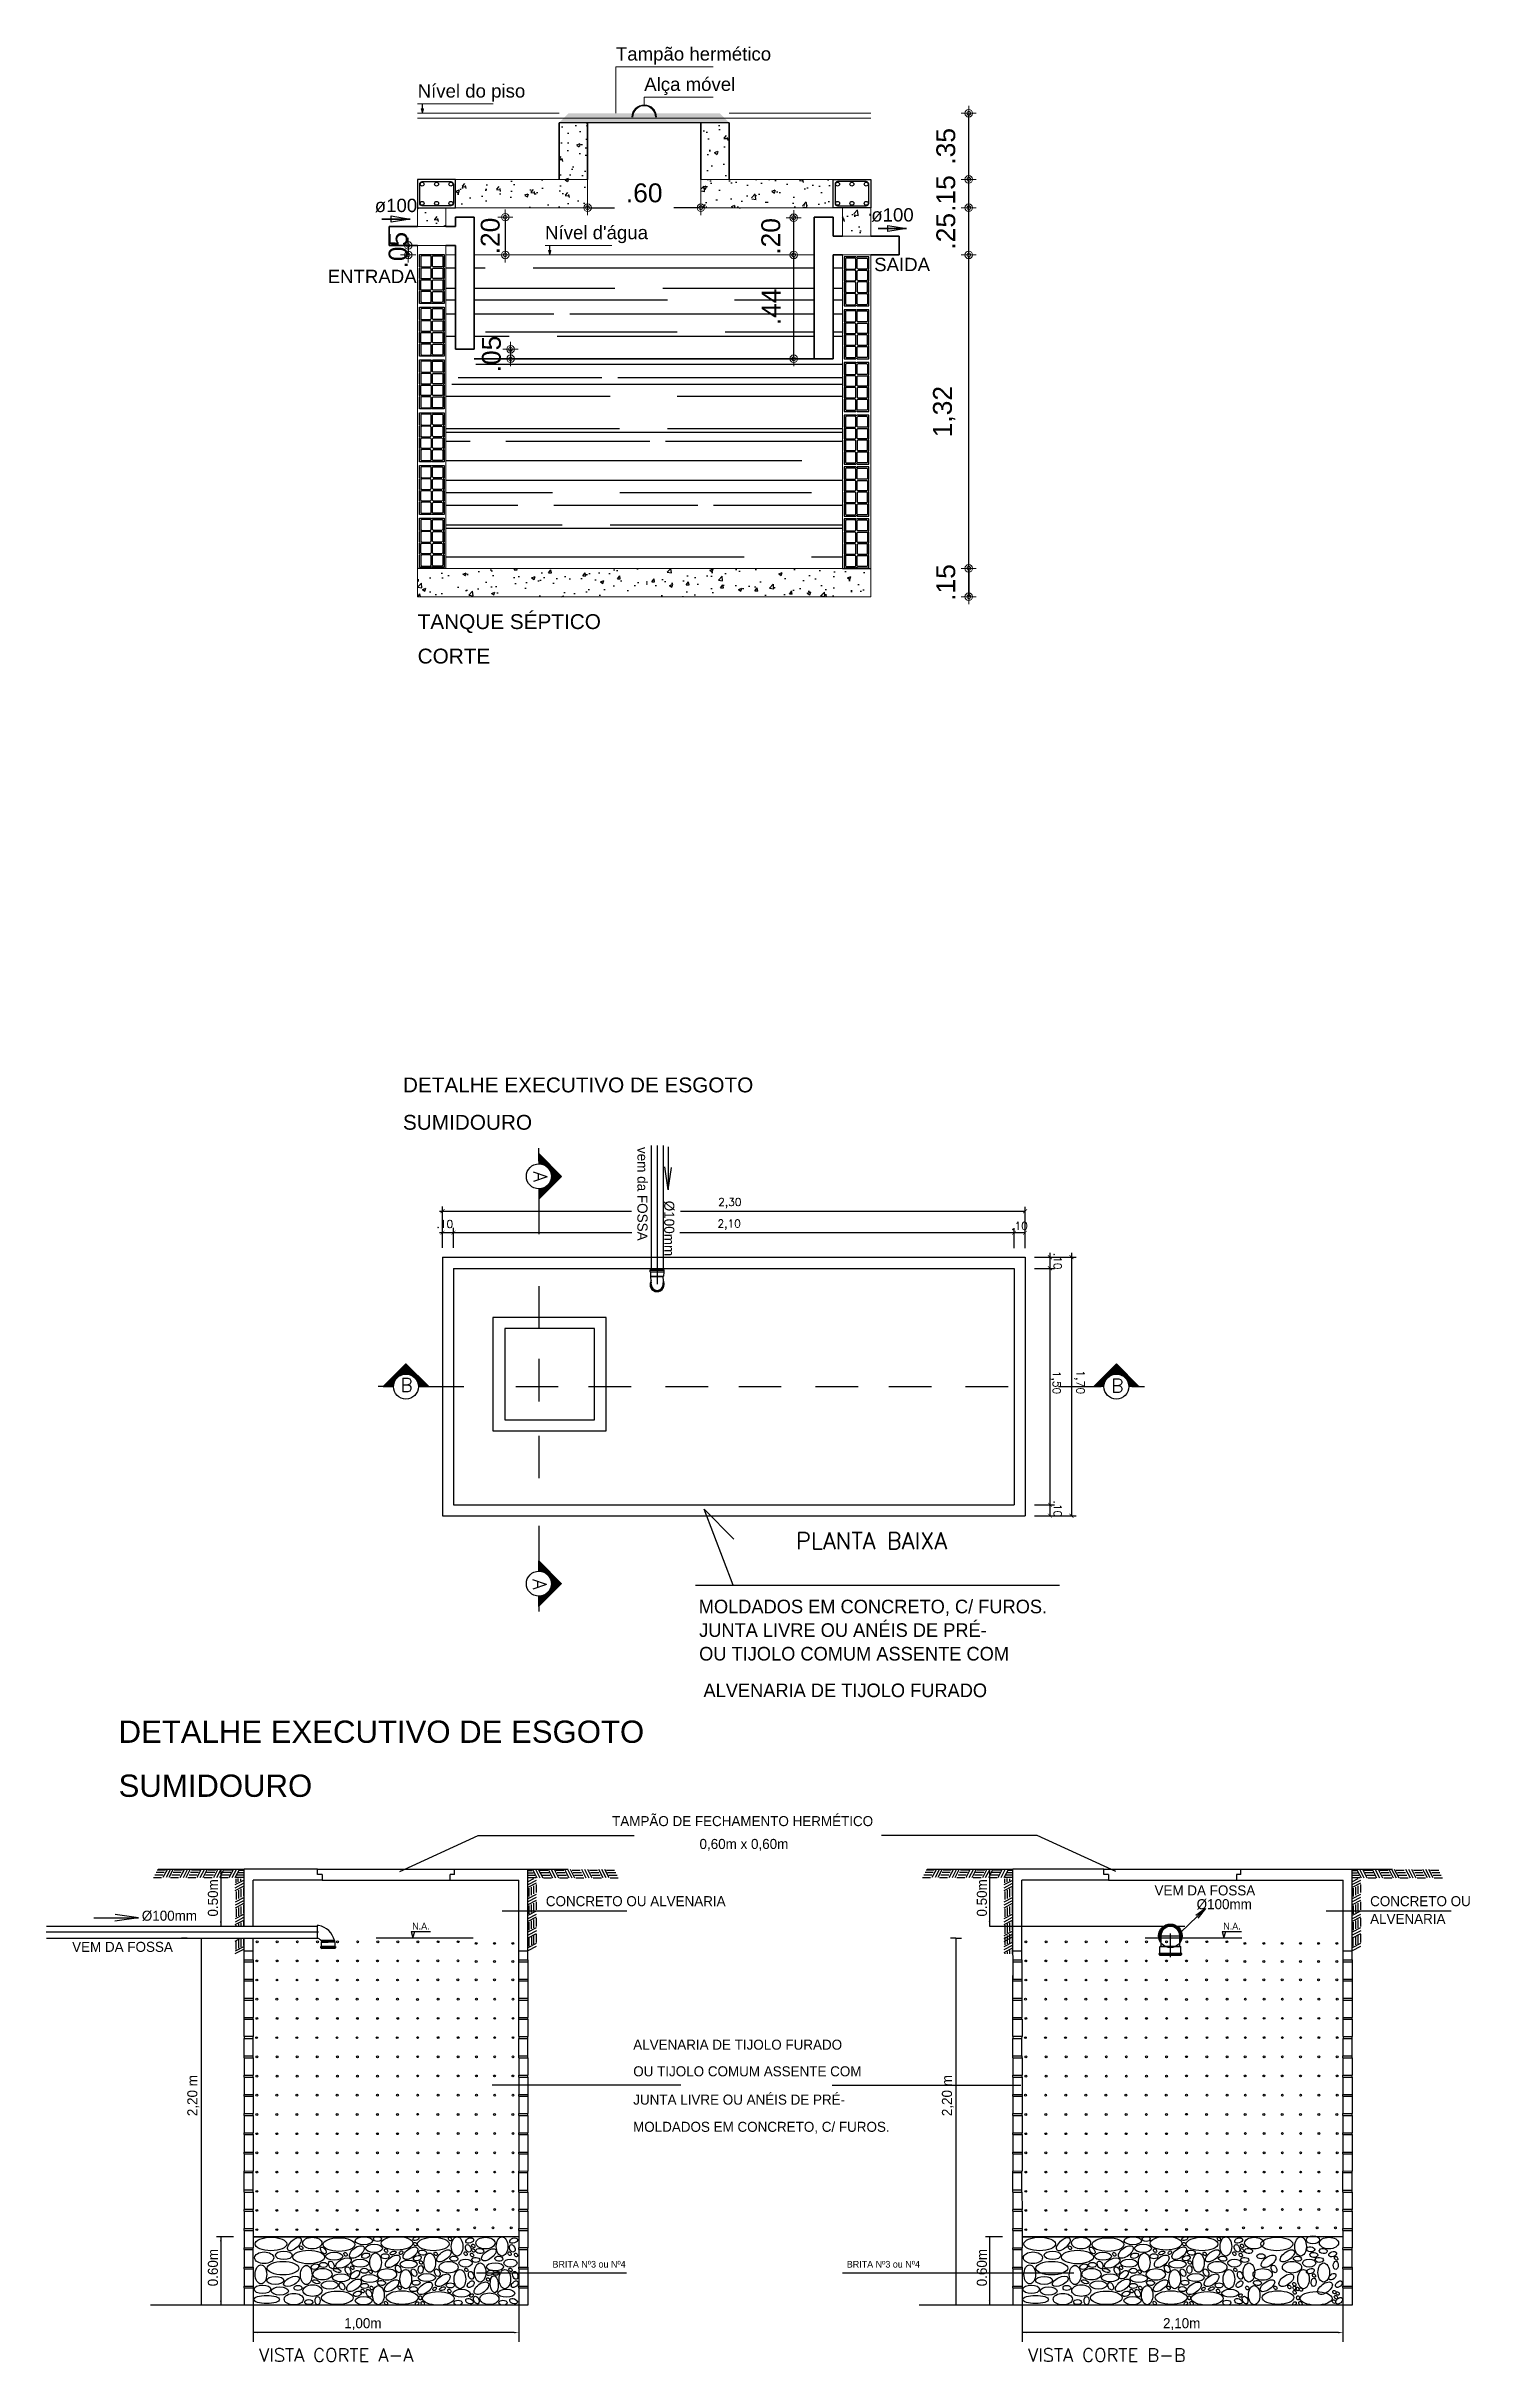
# Model space of a CAD drawing. Header units: millimetres. Extents: x -1292 to 2253, y 326 to 453.
# Drawn here: x 2054.06 to 2061.6, y 326.11 to 338.37 of the extents above; entities that cross this region are included whole.
import ezdxf
from ezdxf.enums import TextEntityAlignment as Align

# ---------------------------------------------------------------- set-up
doc = ezdxf.new("R2010")
doc.units = ezdxf.units.MM
doc.header["$LTSCALE"] = 0.5
for name, pattern in [('CENTER', [2, 1.25, -0.25, 0.25, -0.25]), ('CENTER2', [28.575, 19.05, -3.175, 3.175, -3.175]), ('CONTINU', [0]), ('DASHDOT', [25.4, 12.7, -6.35, 0, -6.35]), ('DOT2', [3.175, 0, -3.175]), ('HIDDEN2', [0.1875, 0.125, -0.0625]), ('HIDDENX2', [0.75, 0.5, -0.25]), ('LS', [0.5, 0.25, -0.25])]:
    doc.linetypes.add(name, pattern=pattern)
for name, color, linetype in [('a-pem-08', 8, 'Continuous'), ('A-PEN-B', 5, 'Continuous'), ('A-PEN-C', 4, 'Continuous'), ('AF', 5, 'Continuous'), ('ALV', 5, 'Continuous'), ('ARQ_VISTA2', 2, 'Continuous'), ('CARIMBO', 2, 'Continuous'), ('CONEXAO_ESGOTO', 7, 'Continuous'), ('CONEXAO_ESGOTO_ES', 7, 'Continuous'), ('DETALLHES_CAIXAS', 6, 'Continuous'), ('GROSSA', 3, 'Continuous'), ('LINHA_SIMETRIA', 1, 'LS'), ('NIVEIS', 1, 'Continuous'), ('Peças sanitárias', 1, 'Continuous'), ('PORTAS', 3, 'Continuous'), ('SANHIDRO', 1, 'DASHDOT'), ('TEXTO0', 7, 'Continuous'), ('TigreCad', 3, 'Continuous'), ('TXT_0', 7, 'Continuous'), ('TXT_1', 2, 'Continuous'), ('TXT_2', 6, 'Continuous')]:
    doc.layers.add(name, color=color, linetype=linetype)
for name, color, linetype, lineweight in [('COTAS', 53, 'Continuous', 9), ('DI-Cortes', 1, 'Continuous', 30), ('DI-Cotas', 9, 'Continuous', 20), ('DI-Destaque', 6, 'Continuous', 30), ('DI-Detalhes', 1, 'Continuous', 30), ('DI-Eixos', 7, 'DOT2', 20), ('DI-Eixos @ 0.5', 7, 'DOT2', 20), ('DI-Níveis', 7, 'Continuous', 20), ('DI-Títulos', 3, 'Continuous', 30), ('TQ-Textos tubo', 2, 'Continuous', 20)]:
    doc.layers.add(name, color=color, linetype=linetype, lineweight=lineweight)
doc.styles.add('ADITIVOCAD', font='ROMANS.shx')
doc.styles.add('ARIAL', font='arial.ttf', dxfattribs={"height": 2})
doc.styles.add('CARIMBO_DADOS', font='arial.ttf', dxfattribs={"height": 0.1})
doc.styles.add('ROMANS', font='romans')
doc.dimstyles.new('COTAS_EXTERNAS', dxfattribs={"dimtxt": 0.1, "dimasz": 0.01, "dimexe": 0, "dimexo": 0, "dimgap": 0.07, "dimtad": 1, "dimzin": 5, "dimdsep": 46, "dimtxsty": 'CARIMBO_DADOS', "dimblk1": 'CIRCULOS', "dimblk2": 'CIRCULOS', "dimsah": 1, "dimcen": 0, "dimse1": 1, "dimse2": 1, "dimclrd": 8, "dimclre": 8, "dimclrt": 230, "dimadec": 0, "dimazin": 0, "dimtfac": 100, "dimtix": 1, "dimtmove": 2, "dimatfit": 3, "dimldrblk": 'CIRCULOS', "dimfxl": 1, "dimtolj": 1, "dimtzin": 5, "dimarcsym": 0})
doc.dimstyles.get("Standard").update_dxf_attribs({"dimtxt": 0.18, "dimasz": 0.18, "dimexe": 0.18, "dimexo": 0.0625, "dimgap": 0.09, "dimtad": 0, "dimtih": 1, "dimtoh": 1, "dimdec": 4, "dimzin": 0, "dimdsep": 46, "dimtxsty": 'Standard', "dimcen": 0.09, "dimadec": 0, "dimazin": 0, "dimtfac": 1, "dimtdec": 4, "dimtofl": 0, "dimtmove": 0, "dimatfit": 3, "dimfxl": 1, "dimtolj": 1, "dimtzin": 0, "dimarcsym": 0})

msp = doc.modelspace()

# ---------------------------------------------------------------- texts
at = {"color": 2}
msp.add_text('BRITA Nº3 ou Nº4', height=0.03545, dxfattribs=at).set_placement((2058.3, 326.608))
at = {"layer": 'DI-Cortes', "color": 7, "linetype": 'Continuous', "char_height": 0.0706, "line_spacing_factor": 0.798, "style": 'ARIAL'}
for s, insert, width, attachment_point in [('Tampão hermético', (2057.077, 338.275), 1.35552, 7), ('Alça móvel', (2057.227, 338.114), 0.8472, 7), ('Nível do piso', (2056.027, 338.079), 1.10136, 7), ('ø100', (2055.912, 337.492), 0.33888, 8), ('SAI{\\fArial|b0|i0|c238|p34;DA}', (2058.593, 337.18), 0.33888, 8), ('ENTRADA', (2055.786, 337.118), 0.33888, 8)]:
    msp.add_mtext(s, dxfattribs=dict(at, insert=insert, width=width, attachment_point=attachment_point))
at = {"layer": 'DI-Cortes', "color": 7, "linetype": 'Continuous', "insert": (2058.542, 337.442), "char_height": 0.0706, "width": 0.33888, "attachment_point": 8, "rotation": 0.0008, "line_spacing_factor": 0.798, "style": 'ARIAL'}
msp.add_mtext('ø100', dxfattribs=at)
at = {"layer": 'DI-Níveis', "insert": (2056.702, 337.329), "char_height": 0.0706, "width": 1.01664, "attachment_point": 7, "line_spacing_factor": 0.798, "style": 'ARIAL'}
msp.add_mtext("Nível d'água", dxfattribs=at)
at = {"layer": 'DI-Títulos', "style": 'ARIAL'}
for s, height, p in [('DETALHE EXECUTIVO DE ESGOTO', 0.07865, (2055.949, 332.832)), ('SUMIDOURO', 0.0787, (2055.949, 332.634)), ('DETALHE EXECUTIVO DE ESGOTO', 0.11798, (2054.443, 329.387)), ('SUMIDOURO', 0.118, (2054.443, 329.101))]:
    msp.add_text(s, height=height, dxfattribs=at).set_placement(p)
at = {"layer": 'DI-Títulos', "width": 1.83525, "attachment_point": 7, "line_spacing_factor": 0.798, "style": 'ARIAL'}
for s, insert, char_height in [('TANQUE SÉPTICO', (2056.027, 335.264), 0.07865), ('CORTE', (2056.027, 335.102), 0.0787)]:
    msp.add_mtext(s, dxfattribs=dict(at, insert=insert, char_height=char_height))
at = {"layer": 'TXT_0', "linetype": 'HIDDENX2', "ltscale": 0.5}
for s, height, rotation, p in [('vem da FOSSA', 0.05344, 270, (2057.191, 332.543)), ('Ø100mm', 0.0534, 270, (2057.333, 332.258)), ('2,20 m', 0.0532, 90, (2054.86, 327.41)), ('2,20 m', 0.0532, 90, (2058.857, 327.41))]:
    msp.add_text(s, height=height, rotation=rotation, dxfattribs=at).set_placement(p)
for s, height, p in [('MOLDADOS EM CONCRETO, C/ FUROS.', 0.07219, (2057.516, 330.073)), ('JUNTA LIVRE OU ANÉIS DE PRÉ-', 0.07219, (2057.518, 329.948)), ('OU TIJOLO COMUM ASSENTE COM', 0.07219, (2057.518, 329.823)), ('ALVENARIA DE TIJOLO FURADO', 0.07219, (2057.541, 329.629)), ('TAMPÃO DE FECHAMENTO HERMÉTICO', 0.05317, (2057.057, 328.946)), ('0,60m x 0,60m', 0.05317, (2057.52, 328.825)), ('VEM DA FOSSA', 0.05317, (2059.93, 328.579)), ('CONCRETO OU ALVENARIA', 0.05317, (2056.706, 328.522)), ('Ø100mm', 0.0532, (2060.153, 328.506)), ('CONCRETO OU ', 0.05317, (2061.072, 328.522)), ('Ø100mm', 0.0532, (2054.566, 328.445)), ('ALVENARIA', 0.0532, (2061.072, 328.428)), ('VEM DA FOSSA', 0.05317, (2054.197, 328.28)), ('ALVENARIA DE TIJOLO FURADO', 0.05317, (2057.169, 327.762)), ('OU TIJOLO COMUM ASSENTE COM', 0.05317, (2057.169, 327.621)), ('JUNTA LIVRE OU ANÉIS DE PRÉ-', 0.05317, (2057.169, 327.471)), ('MOLDADOS EM CONCRETO, C/ FUROS.', 0.05317, (2057.168, 327.327)), ('1,00m', 0.0532, (2055.638, 326.287)), ('2,10m', 0.0532, (2059.975, 326.287))]:
    msp.add_text(s, height=height, dxfattribs=at).set_placement(p)
at = {"layer": 'TXT_0', "linetype": 'ByBlock'}
for s, p in [('0.50m', (2054.969, 328.467)), ('0.50m', (2059.042, 328.467)), ('0.60m', (2054.969, 326.509)), ('0.60m', (2059.042, 326.509))]:
    msp.add_text(s, height=0.0532, rotation=90, dxfattribs=at).set_placement(p)
at = {"layer": 'TXT_0', "linetype": 'ByBlock', "char_height": 0.0411, "attachment_point": 5, "style": 'ROMANS'}
for s, insert in [('2,30', (2057.68, 332.245)), ('\\A1;.10', (2056.171, 332.135)), ('2,10', (2057.677, 332.131)), ('\\A1;.10', (2059.215, 332.125))]:
    msp.add_mtext(s, dxfattribs=dict(at, insert=insert))
at = {"layer": 'TXT_0', "linetype": 'ByBlock', "attachment_point": 5, "rotation": 270, "style": 'ROMANS'}
for s, insert, char_height in [('\\A1;.10', (2059.417, 331.938), 0.0411), ('1,50', (2059.406, 331.295), 0.0411), ('1,70', (2059.532, 331.297), 0.0423), ('\\A1;.10', (2059.417, 330.627), 0.0411)]:
    msp.add_mtext(s, dxfattribs=dict(at, insert=insert, char_height=char_height))
at = {"layer": 'TXT_1', "style": 'ADITIVOCAD'}
for p in [(2056.677, 332.385), (2056.673, 330.226)]:
    msp.add_text('A', height=0.072, rotation=270, dxfattribs=at).set_placement(p, align=Align.MIDDLE)
for p in [(2055.968, 331.282), (2059.733, 331.278)]:
    msp.add_text('B', height=0.072, dxfattribs=at).set_placement(p, align=Align.MIDDLE)
for s, height, p in [('PLANTA BAIXA', 0.08773, (2058.031, 330.413)), ('VISTA CORTE A-A', 0.06982, (2055.187, 326.11)), ('VISTA CORTE B-B', 0.06982, (2059.26, 326.11))]:
    msp.add_text(s, height=height, dxfattribs=at).set_placement(p)

# ---------------------------------------------------------------- blocks, each defined once
blk = doc.blocks.new('A$C70FF6A4E')
at = {"color": 8}
blk.add_circle((0.01, 0.01), 0.01, dxfattribs=at)
blk = doc.blocks.new('A$C423523D7')
at = {"color": 8}
for centre in [(-1.182, 0.177), (-0.962, 0.177), (-0.742, 0.177), (-0.522, 0.177), (-0.083, 0.177), (0.138, 0.177), (0.358, 0.177)]:
    blk.add_circle(centre, 0.01, dxfattribs=at)
blk.add_blockref('A$C70FF6A4E', (-0.312, 0.167))
blk = doc.blocks.new('A$C49C011D1')
blk.add_blockref('A$C423523D7', (1.192, -0.167))
blk = doc.blocks.new('A$C32DA5A29')
blk.add_blockref('A$C49C011D1', (0, 0))
blk = doc.blocks.new('A$C4F476D9A')
at = {"layer": 'Peças sanitárias', "linetype": 'CENTER'}
blk.add_solid([(0.08, 0.25), (0, 0.25), (0.04, 0)], dxfattribs=at)
blk = doc.blocks.new('A$C71DC0D8D')
blk.add_blockref('A$C4F476D9A', (0, 0))
blk = doc.blocks.new('A$C7BE56E5E')
blk.add_blockref('A$C71DC0D8D', (0, 0))
blk = doc.blocks.new('A$C667A0BA7')
at = {"rotation": 270}
blk.add_blockref('A$C7BE56E5E', (0, 0.08), dxfattribs=at)
blk = doc.blocks.new('A$C64D957A7')
at = {"rotation": 180}
blk.add_blockref('A$C667A0BA7', (0.25, 0.08), dxfattribs=at)
blk = doc.blocks.new('A$C1E29288D')
at = {"rotation": 90}
blk.add_blockref('A$C64D957A7', (0.08, 0), dxfattribs=at)
blk = doc.blocks.new('A$C61DD6B29')
at = {"xscale": 0.5, "yscale": 0.5, "zscale": 0.5, "rotation": 90}
blk.add_blockref('A$C64D957A7', (0.042, 0), dxfattribs=at)
blk = doc.blocks.new('A$C675D1312')
at = {"layer": 'PORTAS', "ltscale": 0.1}
blk.add_line((0, 0), (4.106, 0), dxfattribs=at)
at = {"color": 2}
blk.add_text('BRITA Nº3 ou Nº4', height=0.18309, dxfattribs=at).set_placement((2.077, 0.145))
blk = doc.blocks.new('A$C22A138B2')
at = {"color": 8}
blk.add_circle((0.01, 0.01), 0.01, dxfattribs=at)
blk = doc.blocks.new('A$C7F82607C')
at = {"layer": 'GROSSA', "linetype": 'Continuous', "ltscale": 5}
for p, q in [((0.014, 0.253), (0, 0.253)), ((0, 0.253), (0, 0.111)), ((0.015, 0.111), (0.001, 0.111)), ((0.191, 0.09), (0.04, 0.089)), ((0.04, 0.089), (0.04, 0.085)), ((0.042, 0.089), (0.04, 0.089)), ((0.046, 0.085), (0.04, 0.085)), ((0.041, 0.01), (0.041, 0.023)), ((0.042, 0.089), (0.188, 0.09)), ((0.042, 0.009), (0.047, 0.008)), ((0.043, 0.024), (0.046, 0.025)), ((0.2, 0.024), (0.043, 0.023)), ((0.2, 0.011), (0.043, 0.01)), ((0.046, 0.085), (0.189, 0.085)), ((0.047, 0.071), (0.052, 0.075)), ((0.047, 0.026), (0.047, 0.071)), ((0.047, 0.071), (0.121, 0.071)), ((0.196, 0.026), (0.047, 0.025)), ((0.196, 0.008), (0.048, 0.007)), ((0.048, 0), (0.048, 0.006)), ((0.196, 0.001), (0.048, 0)), ((0.191, 0.076), (0.052, 0.075)), ((0.195, 0.071), (0.121, 0.071)), ((0.188, 0.09), (0.191, 0.09)), ((0.189, 0.085), (0.191, 0.085)), ((0.191, 0.085), (0.191, 0.09)), ((0.195, 0.071), (0.191, 0.076)), ((0.196, 0.027), (0.195, 0.071)), ((0.196, 0.001), (0.196, 0.007)), ((0.201, 0.025), (0.197, 0.025)), ((0.201, 0.009), (0.197, 0.008)), ((0.202, 0.011), (0.202, 0.024))]:
    blk.add_line(p, q, dxfattribs=at)
for centre, radius, start, end in [((-0.023, 0.038), 0.218, 13.7576, 80.0789), ((-0.022, 0.036), 0.0839, 39.4302, 63.7959), ((0.043, 0.023), 0.00139, 95.2331, 180.2331), ((0.043, 0.01), 0.00139, 180.2331, 255.2331), ((-0.022, 0.036), 0.0839, 27.9896, 35.6088), ((0.046, 0.026), 0.00139, 275.2331, 0.2331), ((0.046, 0.006), 0.00139, 0.2331, 75.2331), ((-0.023, 0.038), 0.218, 10.0093, 12.5559), ((0.197, 0.027), 0.00139, 180.2331, 265.2331), ((0.197, 0.007), 0.00139, 105.2331, 180.2331), ((0.2, 0.024), 0.00139, 0.2331, 85.2331), ((0.2, 0.011), 0.00139, 285.2331, 0.2331)]:
    blk.add_arc(centre, radius, start, end, dxfattribs=at)
blk = doc.blocks.new('A$C611E5ACA')
at = {"layer": 'GROSSA', "linetype": 'Continuous', "ltscale": 5}
for p, q in [((0, 0.248), (2.963, 0.248)), ((0, 0.115), (2.963, 0.115))]:
    blk.add_line(p, q, dxfattribs=at)
blk.add_blockref('A$C7F82607C', (2.963, 0))
blk = doc.blocks.new('A$C11321B0A')
blk.add_line((0, 0), (0.089, 0))
blk = doc.blocks.new('A$C659C1EAA')
at = {"rotation": 180}
blk.add_blockref('A$C1E29288D', (0.08, 0.25), dxfattribs=at)
blk = doc.blocks.new('A$C52C8562B')
at = {"color": 8}
for centre in [(0.05, 0.05), (1.15, 0.05), (2.25, 0.05), (3.35, 0.05), (5.55, 0.05), (6.65, 0.05), (7.75, 0.05), (8.85, 0.05), (9.95, 0.06), (11.05, 0.06)]:
    blk.add_circle(centre, 0.05, dxfattribs=at)
at = {"xscale": 5, "yscale": 5, "zscale": 5}
blk.add_blockref('A$C70FF6A4E', (4.4, 0), dxfattribs=at)
blk = doc.blocks.new('A$C38BB160F')
blk.add_blockref('A$C52C8562B', (0, 0))
blk = doc.blocks.new('A$C335C0337')
blk.add_line((0, 0.092), (0.048, 0))
blk = doc.blocks.new('A$C67143AF9')
blk.add_line((0, 0.081), (0.089, 0.081))
for p in [(0.013, 0.055), (0.027, 0.029), (0.041, 0)]:
    blk.add_blockref('A$C11321B0A', p)
blk = doc.blocks.new('A$C104B1F9D')
blk.add_blockref('A$C67143AF9', (0, 0))
blk = doc.blocks.new('A$C023C7444')
blk.add_blockref('A$C104B1F9D', (0, 0))
blk = doc.blocks.new('A$C48E47462')
blk.add_blockref('A$C023C7444', (0, 0))
blk = doc.blocks.new('A$C521C59AA')
blk.add_line((0, 0.092), (0.048, 0))
for p in [(0.031, 0), (0.065, 0)]:
    blk.add_blockref('A$C335C0337', p)
blk = doc.blocks.new('A$C130C3C6E')
blk.add_blockref('A$C521C59AA', (0, 0))
blk = doc.blocks.new('A$C38B56679')
blk.add_line((0, 0.094), (0.048, 0.002))
for p in [(0.033, 0), (0.065, 0.002)]:
    blk.add_blockref('A$C335C0337', p)
blk = doc.blocks.new('A$C310479E9')
at = {"layer": 'GROSSA', "linetype": 'Continuous', "ltscale": 5}
for p, q in [((0, 0.028), (0.073, 0.028)), ((0, 0.003), (0.083, 0.003)), ((0.001, 0.081), (0.045, 0.081)), ((0.001, 0.054), (0.057, 0.054)), ((0.046, 0.094), (0.094, 0.002)), ((0.079, 0.095), (0.127, 0.002)), ((0.126, 0.083), (0.215, 0.083)), ((0.398, 0.094), (0.446, 0.002))]:
    blk.add_line(p, q, dxfattribs=at)
for name, p in [('A$C335C0337', (0.112, 0.002)), ('A$C11321B0A', (0.14, 0.057)), ('A$C11321B0A', (0.153, 0.031)), ('A$C11321B0A', (0.167, 0.002)), ('A$C38B56679', (0.217, 0)), ('A$C67143AF9', (0.302, 0.002)), ('A$C335C0337', (0.429, 0.002)), ('A$C335C0337', (0.463, 0.002)), ('A$C104B1F9D', (0.48, 0.002)), ('A$C521C59AA', (0.583, 0.002)), ('A$C023C7444', (0.67, 0.002)), ('A$C130C3C6E', (0.769, 0.003)), ('A$C48E47462', (0.856, 0.002))]:
    blk.add_blockref(name, p, dxfattribs=at)
blk = doc.blocks.new('A$C318D66E1')
at = {"layer": 'CARIMBO'}
for p, q in [((0, 0.37), (4.92, 0.37)), ((4.92, 0.37), (2.3, 0)), ((4.92, 0.37), (2.37, 0.75))]:
    blk.add_line(p, q, dxfattribs=at)
blk = doc.blocks.new('A$C17917D01')
blk.add_blockref('A$C318D66E1', (0, 0))
blk = doc.blocks.new('A$C42AA328A')
at = {"layer": 'PORTAS', "ltscale": 0.1}
for p, q in [((0, 0.176), (0.045, 0)), ((0, 0.176), (0.523, 0.176)), ((0.045, 0), (0.096, 0.171))]:
    blk.add_line(p, q, dxfattribs=at)
at = {"color": 2}
blk.add_text('N.A.', height=0.1831, dxfattribs=at).set_placement((0.027, 0.23))
blk = doc.blocks.new('A$C1B96391E')
at = {"layer": 'GROSSA', "linetype": 'Continuous', "ltscale": 5}
for p, q in [((0, 0.82), (0.56, 1.38)), ((0.03, 0.79), (0, 0.82)), ((0.02, 0.77), (0.03, 0.78)), ((0.1, 0.68), (0.02, 0.76)), ((0.03, 0.78), (0.6, 1.35)), ((0.03, 0.76), (0.62, 1.35)), ((0.11, 0.68), (0.7, 1.27)), ((0.12, 0.68), (0.11, 0.68)), ((0.69, 1.25), (0.13, 0.69)), ((0.13, 0.68), (0.3, 0.51)), ((0.3, 0.51), (0.87, 1.07)), ((0.33, 0.51), (0.3, 0.51)), ((0.33, 0.51), (0.87, 1.04)), ((0.52, 0.33), (0.33, 0.51)), ((0.67, 0.17), (0.52, 0.33)), ((0.59, 1.35), (0.56, 1.38)), ((0.61, 1.36), (0.6, 1.35)), ((0.7, 1.28), (0.62, 1.36)), ((0.7, 1.26), (0.7, 1.27)), ((0.7, 1.25), (0.87, 1.07)), ((0.87, 1.04), (0.87, 1.07)), ((1.06, 0.86), (0.87, 1.04)), ((1.2, 0.71), (1.06, 0.86))]:
    blk.add_line(p, q, dxfattribs=at)
for centre, radius, start, end in [((0.03, 0.76), 0.00942, 134.8901, 224.8901), ((0.02, 0.78), 0.00942, 314.8901, 44.8901), ((0.11, 0.68), 0.00942, 224.8901, 314.8901), ((0.13, 0.68), 0.00942, 44.8901, 134.8901), ((1.05, 0.51), 0.562, 198.5486, 221.5628), ((0.94, 0.44), 0.397, 205.9988, 62.1589), ((0.6, 1.36), 0.00942, 224.8901, 314.8901), ((0.62, 1.35), 0.00942, 44.8901, 134.8901), ((0.95, 0.42), 0.433, 221.6691, 46.5), ((0.94, 0.44), 0.433, 226.5, 43.2802), ((0.94, 0.43), 0.397, 224.076, 45.7042), ((0.94, 0.44), 0.377, 224.8901, 44.8901), ((0.7, 1.25), 0.00942, 134.8901, 224.8901), ((0.7, 1.27), 0.00942, 314.8901, 44.8901), ((0.88, 0.35), 0.54, 46.3514, 70.891)]:
    blk.add_arc(centre, radius, start, end, dxfattribs=at)
blk = doc.blocks.new('A$C01E11E74')
at = {"linetype": 'ByBlock', "xscale": 1.26, "yscale": 1.26, "zscale": 1.26, "rotation": 314.7593777562512}
blk.add_blockref('A$C1B96391E', (-0.68, 1.02), dxfattribs=at)
blk = doc.blocks.new('A$C65B91862')
at = {"rotation": 270}
blk.add_blockref('A$C01E11E74', (0, 1.09), dxfattribs=at)
blk = doc.blocks.new('_ArchTick')
at = {"color": 0, "const_width": 0.15}
blk.add_lwpolyline([(-0.5, -0.5), (0.5, 0.5)], dxfattribs=at)
blk = doc.blocks.new('CIRCULOS')
at = {"layer": 'COTAS'}
for p, q in [((-4, 0), (4, 0)), ((0, 4), (0, -4))]:
    blk.add_line(p, q, dxfattribs=at)
for radius in [2, 1]:
    blk.add_circle((0, 0), radius, dxfattribs=at)
blk = doc.blocks.new('*D100')
at = {"layer": 'A-PEN-B', "color": 8, "lineweight": -2}
for p, q in [((2055.977, 337.327), (2055.977, 337.337)), ((2055.977, 337.317), (2055.977, 337.267)), ((2055.977, 337.257), (2055.977, 337.247))]:
    blk.add_line(p, q, dxfattribs=at)
at = {"layer": 'Defpoints', "color": 0}
for p in [(2055.977, 337.317), (2055.977, 337.267), (2056.177, 337.267)]:
    blk.add_point(p, dxfattribs=at)
at = {"layer": 'A-PEN-B', "color": 8, "lineweight": -2, "xscale": 0.01, "yscale": 0.01, "zscale": 0.01}
for p, rotation in [((2055.977, 337.317), 270), ((2055.977, 337.267), 90)]:
    blk.add_blockref('CIRCULOS', p, dxfattribs=dict(at, rotation=rotation))
at = {"layer": 'A-PEN-B', "color": 230, "insert": (2055.924, 337.292), "char_height": 0.1, "attachment_point": 5, "rotation": 90, "style": 'CARIMBO_DADOS'}
blk.add_mtext('\\A1;.05', dxfattribs=at)
blk = doc.blocks.new('*D101')
at = {"layer": 'A-PEN-B', "color": 8, "lineweight": -2}
for p, q in [((2056.519, 336.777), (2056.519, 336.787)), ((2056.519, 336.767), (2056.519, 336.717)), ((2056.519, 336.707), (2056.519, 336.697))]:
    blk.add_line(p, q, dxfattribs=at)
at = {"layer": 'Defpoints', "color": 0}
for p in [(2056.419, 336.767), (2056.519, 336.717), (2056.519, 336.717)]:
    blk.add_point(p, dxfattribs=at)
at = {"layer": 'A-PEN-B', "color": 8, "lineweight": -2, "xscale": 0.01, "yscale": 0.01, "zscale": 0.01}
for p, rotation in [((2056.519, 336.767), 270), ((2056.519, 336.717), 90)]:
    blk.add_blockref('CIRCULOS', p, dxfattribs=dict(at, rotation=rotation))
at = {"layer": 'A-PEN-B', "color": 230, "insert": (2056.418, 336.742), "char_height": 0.1, "attachment_point": 5, "rotation": 90, "style": 'CARIMBO_DADOS'}
blk.add_mtext('\\A1;.05', dxfattribs=at)
blk = doc.blocks.new('*D102')
at = {"layer": 'A-PEN-B', "color": 8, "lineweight": -2}
blk.add_line((2056.491, 337.457), (2056.491, 337.277), dxfattribs=at)
at = {"layer": 'Defpoints', "color": 0}
for p in [(2056.391, 337.467), (2056.491, 337.267), (2056.491, 337.267)]:
    blk.add_point(p, dxfattribs=at)
at = {"layer": 'A-PEN-B', "color": 8, "lineweight": -2, "xscale": 0.01, "yscale": 0.01, "zscale": 0.01}
for p, rotation in [((2056.491, 337.467), 90), ((2056.491, 337.267), 270)]:
    blk.add_blockref('CIRCULOS', p, dxfattribs=dict(at, rotation=rotation))
at = {"layer": 'A-PEN-B', "color": 230, "insert": (2056.412, 337.367), "char_height": 0.1, "attachment_point": 5, "rotation": 90, "style": 'CARIMBO_DADOS'}
blk.add_mtext('\\A1;.20', dxfattribs=at)
blk = doc.blocks.new('*D94')
at = {"layer": 'Defpoints', "color": 0}
for p in [(2056.927, 337.517), (2057.527, 337.517), (2057.527, 337.517)]:
    blk.add_point(p, dxfattribs=at)
at = {"layer": 'TQ-Textos tubo', "color": 8, "lineweight": -2}
for p, q in [((2056.937, 337.517), (2057.069, 337.517)), ((2057.517, 337.517), (2057.384, 337.517))]:
    blk.add_line(p, q, dxfattribs=at)
at = {"layer": 'TQ-Textos tubo', "color": 8, "lineweight": -2, "xscale": 0.01, "yscale": 0.01, "zscale": 0.01, "rotation": 180}
blk.add_blockref('CIRCULOS', (2056.927, 337.517), dxfattribs=at)
at = {"layer": 'TQ-Textos tubo', "color": 8, "lineweight": -2, "xscale": 0.01, "yscale": 0.01, "zscale": 0.01}
blk.add_blockref('CIRCULOS', (2057.527, 337.517), dxfattribs=at)
at = {"layer": 'TQ-Textos tubo', "color": 230, "insert": (2057.227, 337.595), "char_height": 0.1, "attachment_point": 5, "style": 'CARIMBO_DADOS'}
blk.add_mtext('\\A1;.60', dxfattribs=at)
blk = doc.blocks.new('*D103')
at = {"layer": 'A-PEN-B', "color": 8, "lineweight": -2}
for p, q in [((2058.946, 335.617), (2058.946, 335.627)), ((2058.946, 335.607), (2058.946, 335.457)), ((2058.946, 335.447), (2058.946, 335.437))]:
    blk.add_line(p, q, dxfattribs=at)
at = {"layer": 'Defpoints', "color": 0}
for p in [(2058.022, 335.607), (2058.172, 335.457), (2058.946, 335.457)]:
    blk.add_point(p, dxfattribs=at)
at = {"layer": 'A-PEN-B', "color": 8, "lineweight": -2, "xscale": 0.01, "yscale": 0.01, "zscale": 0.01}
for p, rotation in [((2058.946, 335.607), 270), ((2058.946, 335.457), 90)]:
    blk.add_blockref('CIRCULOS', p, dxfattribs=dict(at, rotation=rotation))
at = {"layer": 'A-PEN-B', "color": 230, "insert": (2058.825, 335.532), "char_height": 0.1, "attachment_point": 5, "rotation": 90, "style": 'CARIMBO_DADOS'}
blk.add_mtext('\\A1;.15', dxfattribs=at)
blk = doc.blocks.new('*D104')
at = {"layer": 'A-PEN-B', "color": 8, "lineweight": -2}
for p, q in [((2058.946, 335.617), (2058.946, 335.627)), ((2058.946, 335.457), (2058.946, 335.607)), ((2058.946, 335.447), (2058.946, 335.437))]:
    blk.add_line(p, q, dxfattribs=at)
at = {"layer": 'Defpoints', "color": 0}
for p in [(2058.022, 335.607), (2058.946, 335.607), (2058.172, 335.457)]:
    blk.add_point(p, dxfattribs=at)
at = {"layer": 'A-PEN-B', "color": 8, "lineweight": -2, "xscale": 0.01, "yscale": 0.01, "zscale": 0.01}
for p, rotation in [((2058.946, 335.607), 270), ((2058.946, 335.457), 90)]:
    blk.add_blockref('CIRCULOS', p, dxfattribs=dict(at, rotation=rotation))
at = {"layer": 'A-PEN-B', "color": 230, "insert": (2058.825, 335.532), "char_height": 0.1, "attachment_point": 5, "rotation": 90, "style": 'CARIMBO_DADOS'}
blk.add_mtext('\\A1;.15', dxfattribs=at)
blk = doc.blocks.new('*D105')
at = {"layer": 'A-PEN-B', "color": 8, "lineweight": -2}
blk.add_line((2058.946, 335.617), (2058.946, 337.257), dxfattribs=at)
at = {"layer": 'Defpoints', "color": 0}
for p in [(2058.172, 337.267), (2058.946, 337.267), (2058.022, 335.607)]:
    blk.add_point(p, dxfattribs=at)
at = {"layer": 'A-PEN-B', "color": 8, "lineweight": -2, "xscale": 0.01, "yscale": 0.01, "zscale": 0.01}
for p, rotation in [((2058.946, 337.267), 90), ((2058.946, 335.607), 270)]:
    blk.add_blockref('CIRCULOS', p, dxfattribs=dict(at, rotation=rotation))
at = {"layer": 'A-PEN-B', "color": 230, "insert": (2058.816, 336.437), "char_height": 0.1, "attachment_point": 5, "rotation": 90, "style": 'CARIMBO_DADOS'}
blk.add_mtext('\\A1;1,32', dxfattribs=at)
blk = doc.blocks.new('*D106')
at = {"layer": 'A-PEN-B', "color": 8, "lineweight": -2}
for p, q in [((2058.946, 337.527), (2058.946, 337.537)), ((2058.946, 337.267), (2058.946, 337.517)), ((2058.946, 337.257), (2058.946, 337.247))]:
    blk.add_line(p, q, dxfattribs=at)
at = {"layer": 'Defpoints', "color": 0}
for p in [(2058.022, 337.517), (2058.946, 337.517), (2058.172, 337.267)]:
    blk.add_point(p, dxfattribs=at)
at = {"layer": 'A-PEN-B', "color": 8, "lineweight": -2, "xscale": 0.01, "yscale": 0.01, "zscale": 0.01}
for p, rotation in [((2058.946, 337.517), 270), ((2058.946, 337.267), 90)]:
    blk.add_blockref('CIRCULOS', p, dxfattribs=dict(at, rotation=rotation))
at = {"layer": 'A-PEN-B', "color": 230, "insert": (2058.825, 337.392), "char_height": 0.1, "attachment_point": 5, "rotation": 90, "style": 'CARIMBO_DADOS'}
blk.add_mtext('\\A1;.25', dxfattribs=at)
blk = doc.blocks.new('*D107')
at = {"layer": 'A-PEN-B', "color": 8, "lineweight": -2}
blk.add_line((2058.946, 337.677), (2058.946, 338.007), dxfattribs=at)
at = {"layer": 'Defpoints', "color": 0}
for p in [(2058.124, 338.017), (2058.946, 338.017), (2058.097, 337.667)]:
    blk.add_point(p, dxfattribs=at)
at = {"layer": 'A-PEN-B', "color": 8, "lineweight": -2, "xscale": 0.01, "yscale": 0.01, "zscale": 0.01}
for p, rotation in [((2058.946, 338.017), 90), ((2058.946, 337.667), 270)]:
    blk.add_blockref('CIRCULOS', p, dxfattribs=dict(at, rotation=rotation))
at = {"layer": 'A-PEN-B', "color": 230, "insert": (2058.825, 337.842), "char_height": 0.1, "attachment_point": 5, "rotation": 90, "style": 'CARIMBO_DADOS'}
blk.add_mtext('\\A1;.35', dxfattribs=at)
blk = doc.blocks.new('*D108')
at = {"layer": 'A-PEN-B', "color": 8, "lineweight": -2}
blk.add_line((2058.019, 336.727), (2058.019, 337.257), dxfattribs=at)
at = {"layer": 'Defpoints', "color": 0}
for p in [(2057.967, 337.267), (2058.019, 337.267), (2057.967, 336.717)]:
    blk.add_point(p, dxfattribs=at)
at = {"layer": 'A-PEN-B', "color": 8, "lineweight": -2, "xscale": 0.01, "yscale": 0.01, "zscale": 0.01}
for p, rotation in [((2058.019, 337.267), 90), ((2058.019, 336.717), 270)]:
    blk.add_blockref('CIRCULOS', p, dxfattribs=dict(at, rotation=rotation))
at = {"layer": 'A-PEN-B', "color": 230, "insert": (2057.899, 336.992), "char_height": 0.1, "attachment_point": 5, "rotation": 90, "style": 'CARIMBO_DADOS'}
blk.add_mtext('\\A1;.44', dxfattribs=at)
blk = doc.blocks.new('*D109')
at = {"layer": 'A-PEN-B', "color": 8, "lineweight": -2}
for p, q in [((2058.019, 337.474), (2058.019, 337.484)), ((2058.019, 337.267), (2058.019, 337.464)), ((2058.019, 337.257), (2058.019, 337.247))]:
    blk.add_line(p, q, dxfattribs=at)
at = {"layer": 'Defpoints', "color": 0}
for p in [(2058.019, 337.464), (2058.019, 337.464), (2057.967, 337.267)]:
    blk.add_point(p, dxfattribs=at)
at = {"layer": 'A-PEN-B', "color": 8, "lineweight": -2, "xscale": 0.01, "yscale": 0.01, "zscale": 0.01}
for p, rotation in [((2058.019, 337.464), 270), ((2058.019, 337.267), 90)]:
    blk.add_blockref('CIRCULOS', p, dxfattribs=dict(at, rotation=rotation))
at = {"layer": 'A-PEN-B', "color": 230, "insert": (2057.898, 337.365), "char_height": 0.1, "attachment_point": 5, "rotation": 90, "style": 'CARIMBO_DADOS'}
blk.add_mtext('\\A1;.20', dxfattribs=at)
blk = doc.blocks.new('*D113')
at = {"layer": 'A-PEN-B', "color": 8, "lineweight": -2}
for p, q in [((2058.946, 337.677), (2058.946, 337.687)), ((2058.946, 337.517), (2058.946, 337.667)), ((2058.946, 337.507), (2058.946, 337.497))]:
    blk.add_line(p, q, dxfattribs=at)
at = {"layer": 'Defpoints', "color": 0}
for p in [(2058.277, 337.667), (2058.946, 337.667), (2058.277, 337.517)]:
    blk.add_point(p, dxfattribs=at)
at = {"layer": 'A-PEN-B', "color": 8, "lineweight": -2, "xscale": 0.01, "yscale": 0.01, "zscale": 0.01}
for p, rotation in [((2058.946, 337.667), 270), ((2058.946, 337.517), 90)]:
    blk.add_blockref('CIRCULOS', p, dxfattribs=dict(at, rotation=rotation))
at = {"layer": 'A-PEN-B', "color": 230, "insert": (2058.825, 337.592), "char_height": 0.1, "attachment_point": 5, "rotation": 90, "style": 'CARIMBO_DADOS'}
blk.add_mtext('\\A1;.15', dxfattribs=at)
blk = doc.blocks.new('*U72', base_point=(3423.377, -18.282))
at = {"linetype": 'Continuous'}
for p, q in [((3423.431, -18.232), (3423.377, -18.232)), ((3423.431, -18.232), (3423.436, -18.227)), ((3423.431, -18.332), (3423.431, -18.232)), ((3423.436, -18.227), (3423.436, -18.337)), ((3423.471, -18.227), (3423.436, -18.227)), ((3423.471, -18.222), (3423.471, -18.227)), ((3423.476, -18.222), (3423.471, -18.222)), ((3423.471, -18.227), (3423.471, -18.337)), ((3423.476, -18.227), (3423.476, -18.222)), ((3423.481, -18.227), (3423.476, -18.227)), ((3423.476, -18.227), (3423.476, -18.337)), ((3423.481, -18.227), (3423.481, -18.337)), ((3423.377, -18.332), (3423.431, -18.332)), ((3423.431, -18.332), (3423.436, -18.337)), ((3423.471, -18.337), (3423.436, -18.337)), ((3423.471, -18.342), (3423.471, -18.337)), ((3423.476, -18.342), (3423.471, -18.342)), ((3423.476, -18.337), (3423.476, -18.342)), ((3423.481, -18.337), (3423.476, -18.337)), ((3423.481, -18.337), (3423.476, -18.337))]:
    blk.add_line(p, q, dxfattribs=at)
for radius, start, end in [(0.06, 56.4427, 303.5573), (0.055, 65.38, 294.62), (0.05, 90, 270)]:
    blk.add_arc((3423.377, -18.282), radius, start, end, dxfattribs=at)
at = {"layer": 'CONEXAO_ESGOTO_ES'}
blk.add_line((3423.477, -18.332), (3423.477, -18.232), dxfattribs=at)
blk.add_circle((3423.377, -18.282), 0.0625, dxfattribs=at)
at = {"layer": 'LINHA_SIMETRIA'}
for p, q in [((3423.377, -18.345), (3423.377, -18.219)), ((3423.49, -18.282), (3423.311, -18.282))]:
    blk.add_line(p, q, dxfattribs=at)
blk = doc.blocks.new('*X73')
at = {"color": 0}
for p, q in [((101.59, 65.457), (101.923, 65.79)), ((101.608, 65.457), (101.932, 65.781)), ((101.626, 65.457), (101.941, 65.772)), ((101.643, 65.457), (101.95, 65.763)), ((101.661, 65.457), (101.958, 65.755)), ((101.847, 65.626), (101.967, 65.746)), ((101.993, 65.627), (101.875, 65.745)), ((102.035, 65.602), (101.884, 65.754)), ((102.198, 65.457), (101.893, 65.762)), ((102.216, 65.457), (101.901, 65.771)), ((102.233, 65.457), (101.91, 65.78)), ((102.251, 65.457), (101.919, 65.789)), ((101.597, 65.457), (101.592, 65.462)), ((101.615, 65.457), (101.601, 65.471)), ((101.632, 65.457), (101.61, 65.48)), ((101.65, 65.457), (101.619, 65.488)), ((101.668, 65.457), (101.627, 65.497)), ((101.685, 65.457), (101.636, 65.506)), ((101.703, 65.457), (101.645, 65.515)), ((101.721, 65.457), (101.654, 65.524)), ((101.737, 65.458), (101.663, 65.533)), ((101.738, 65.475), (101.672, 65.541)), ((101.679, 65.457), (101.753, 65.531)), ((101.74, 65.49), (101.68, 65.55)), ((101.744, 65.505), (101.689, 65.559)), ((101.696, 65.457), (101.744, 65.504)), ((101.748, 65.518), (101.698, 65.568)), ((101.753, 65.531), (101.707, 65.577)), ((101.714, 65.457), (101.739, 65.482)), ((101.759, 65.543), (101.716, 65.586)), ((101.765, 65.554), (101.725, 65.594)), ((101.732, 65.457), (101.737, 65.463)), ((101.772, 65.565), (101.733, 65.603)), ((101.78, 65.575), (101.742, 65.612)), ((101.788, 65.584), (101.751, 65.621)), ((101.797, 65.593), (101.76, 65.63)), ((101.807, 65.601), (101.769, 65.639)), ((101.817, 65.609), (101.778, 65.648)), ((101.827, 65.615), (101.787, 65.656)), ((101.839, 65.622), (101.795, 65.665)), ((101.851, 65.627), (101.804, 65.674)), ((101.864, 65.632), (101.813, 65.683)), ((101.878, 65.636), (101.822, 65.692)), ((101.892, 65.639), (101.831, 65.701)), ((101.908, 65.641), (101.84, 65.709)), ((101.925, 65.641), (101.848, 65.718)), ((101.944, 65.64), (101.857, 65.727)), ((101.966, 65.636), (101.866, 65.736)), ((101.874, 65.635), (101.976, 65.737)), ((101.897, 65.64), (101.985, 65.728)), ((101.916, 65.641), (101.994, 65.719)), ((101.933, 65.641), (102.003, 65.71)), ((101.949, 65.639), (102.011, 65.702)), ((101.964, 65.636), (102.02, 65.693)), ((101.978, 65.633), (102.029, 65.684)), ((101.991, 65.628), (102.038, 65.675)), ((102.003, 65.622), (102.047, 65.666)), ((102.015, 65.616), (102.056, 65.657)), ((102.025, 65.609), (102.065, 65.649)), ((102.036, 65.602), (102.073, 65.64)), ((102.045, 65.594), (102.082, 65.631)), ((102.054, 65.585), (102.091, 65.622)), ((102.062, 65.576), (102.1, 65.613)), ((102.18, 65.457), (102.067, 65.571)), ((102.07, 65.566), (102.109, 65.604)), ((102.077, 65.555), (102.118, 65.595)), ((102.084, 65.544), (102.126, 65.587)), ((102.09, 65.532), (102.135, 65.578)), ((102.163, 65.457), (102.092, 65.528)), ((102.095, 65.52), (102.144, 65.569)), ((102.099, 65.506), (102.153, 65.56)), ((102.145, 65.457), (102.1, 65.502)), ((102.102, 65.492), (102.162, 65.551)), ((102.127, 65.457), (102.104, 65.48)), ((102.105, 65.477), (102.171, 65.542)), ((102.106, 65.46), (102.179, 65.534)), ((102.109, 65.457), (102.106, 65.461)), ((102.121, 65.457), (102.188, 65.525)), ((102.138, 65.457), (102.197, 65.516)), ((102.156, 65.457), (102.206, 65.507)), ((102.174, 65.457), (102.215, 65.498)), ((102.191, 65.457), (102.224, 65.489)), ((102.209, 65.457), (102.232, 65.481)), ((102.227, 65.457), (102.241, 65.472)), ((102.244, 65.457), (102.25, 65.463))]:
    blk.add_line(p, q, dxfattribs=at)
blk = doc.blocks.new('TIJOLO FURADO')
for points in [[(0, 0.055), (0, 0.0975, 1), (0, 0.1025), (0, 0.145, 1), (0, 0.15), (0, 0.2), (0.0475, 0.2, 1), (0.0525, 0.2), (0.1, 0.2), (0.1, 0.15, 1), (0.1, 0.145), (0.1, 0.1025, 1), (0.1, 0.0975), (0.1, 0.055, 1), (0.1, 0.05), (0.1, 0), (0.0525, 0, 1), (0.0475, 0), (0, 0), (0, 0.05, 1)], [(0.005, 0.19, -0.414214), (0.01, 0.195), (0.0425, 0.195, -0.414214), (0.0475, 0.19), (0.0475, 0.155, -0.414214), (0.0425, 0.15), (0.01, 0.15, -0.414214), (0.005, 0.155)], [(0.0575, 0.195, 0.414214), (0.0525, 0.19), (0.0525, 0.155, 0.414214), (0.0575, 0.15), (0.09, 0.15, 0.414214), (0.095, 0.155), (0.095, 0.19, 0.414214), (0.09, 0.195)], [(0.005, 0.14, -0.414214), (0.01, 0.145), (0.0425, 0.145, -0.414214), (0.0475, 0.14), (0.0475, 0.1075, -0.414214), (0.0425, 0.1025), (0.01, 0.1025, -0.414214), (0.005, 0.1075)], [(0.005, 0.0925, -0.414214), (0.01, 0.0975), (0.0425, 0.0975, -0.414214), (0.0475, 0.0925), (0.0475, 0.06, -0.414214), (0.0425, 0.055), (0.01, 0.055, -0.414214), (0.005, 0.06)], [(0.0525, 0.14, -0.414214), (0.0575, 0.145), (0.09, 0.145, -0.414214), (0.095, 0.14), (0.095, 0.1075, -0.414214), (0.09, 0.1025), (0.0575, 0.1025, -0.414214), (0.0525, 0.1075)], [(0.095, 0.0925, 0.414214), (0.09, 0.0975), (0.0575, 0.0975, 0.414214), (0.0525, 0.0925), (0.0525, 0.06, 0.414214), (0.0575, 0.055), (0.09, 0.055, 0.414214), (0.095, 0.06)], [(0.005, 0.045, -0.414214), (0.01, 0.05), (0.0425, 0.05, -0.414214), (0.0475, 0.045), (0.0475, 0.01, -0.414214), (0.0425, 0.005), (0.01, 0.005, -0.414214), (0.005, 0.01)], [(0.095, 0.045, 0.414214), (0.09, 0.05), (0.0575, 0.05, 0.414214), (0.0525, 0.045), (0.0525, 0.01, 0.414214), (0.0575, 0.005), (0.09, 0.005, 0.414214), (0.095, 0.01)]]:
    blk.add_lwpolyline(points, format="xyb", close=True)

# ---------------------------------------------------------------- dimensions: what is measured, and where the dimension line sits
at = {"layer": 'A-PEN-B'}
for base, p1, p2, picture, middle in [((2058.946, 338.017), (2058.097, 337.667), (2058.124, 338.017), '*D107', (2058.825, 337.842)), ((2058.946, 337.667), (2058.277, 337.517), (2058.277, 337.667), '*D113', (2058.825, 337.592)), ((2058.019, 337.464), (2057.967, 337.267), (2058.019, 337.464), '*D109', (2057.898, 337.365)), ((2058.946, 337.517), (2058.172, 337.267), (2058.022, 337.517), '*D106', (2058.825, 337.392)), ((2058.946, 335.457), (2058.022, 335.607), (2058.172, 335.457), '*D103', (2058.825, 335.532)), ((2058.946, 335.607), (2058.172, 335.457), (2058.022, 335.607), '*D104', (2058.825, 335.532))]:
    dim = msp.add_linear_dim(base=base, p1=p1, p2=p2, angle=90, dimstyle='COTAS_EXTERNAS', override={"dimfxlon": 1}, dxfattribs=at)
    dim.commit()
    dim.dimension.update_dxf_attribs({"geometry": picture, "text_midpoint": middle})
for base, p1, p2, picture, middle in [((2056.491, 337.267), (2056.391, 337.467), (2056.491, 337.267), '*D102', (2056.412, 337.367)), ((2055.977, 337.267), (2055.977, 337.317), (2056.177, 337.267), '*D100', (2055.924, 337.292)), ((2056.519, 336.717), (2056.419, 336.767), (2056.519, 336.717), '*D101', (2056.418, 336.742))]:
    dim = msp.add_linear_dim(base=base, p1=p1, p2=p2, angle=90, dimstyle='COTAS_EXTERNAS', override={"dimfxlon": 1}, dxfattribs=at)
    dim.commit()
    dim.dimension.update_dxf_attribs({"geometry": picture, "text_midpoint": middle, "dimtype": 160})
for base, p1, p2, text, picture, middle in [((2058.019, 337.267), (2057.967, 336.717), (2057.967, 337.267), '.44', '*D108', (2057.899, 336.992)), ((2058.946, 337.267), (2058.022, 335.607), (2058.172, 337.267), '1,32', '*D105', (2058.816, 336.437))]:
    dim = msp.add_linear_dim(base=base, p1=p1, p2=p2, angle=90, text=text, dimstyle='COTAS_EXTERNAS', override={"dimfxlon": 1}, dxfattribs=at)
    dim.commit()
    dim.dimension.update_dxf_attribs({"geometry": picture, "text_midpoint": middle})
at = {"layer": 'TQ-Textos tubo'}
dim = msp.add_linear_dim(base=(2057.527, 337.517), p1=(2056.927, 337.517), p2=(2057.527, 337.517), dimstyle='COTAS_EXTERNAS', override={"dimfxl": 0, "dimfxlon": 1, "dimarcsym": 2}, dxfattribs=at)
dim.commit()
dim.dimension.update_dxf_attribs({"geometry": '*D94', "text_midpoint": (2057.227, 337.595), "dimtype": 160})

# ---------------------------------------------------------------- hatches: boundary and pattern name
at = {"ltscale": 0.4}
h = msp.add_hatch(dxfattribs=at)
h.set_pattern_fill('AR-CONC', color=256, scale=0.001, style=0)
h.set_pattern_definition([(50, (515.64643, -679.67232), (0.182184669, -0.015939086), [0.01905, -0.20955]), (355, (515.64643, -679.67232), (-0.035242826, 0.191056643), [0.01524, -0.16764]), (100.451, (515.66161, -679.67365), (0.146942502, 0.175116688), [0.01619, -0.17809]), (46.1842, (515.64643, -679.62152), (0.27107904, -0.042042328), [0.028575, -0.314325]), (96.6356, (515.66902, -679.62502), (0.237404234, 0.247425556), [0.024285, -0.267135]), (351.184, (515.64643, -679.62152), (0.237404606, 0.247425118), [0.02286, -0.25146]), (21, (515.67183, -679.63422), (0.15161488, -0.102265519), [0.01905, -0.20955]), (326, (515.67183, -679.63422), (0.061802028, 0.184187966), [0.01524, -0.16764]), (71.4514, (515.68446, -679.64274), (0.21341649, 0.081922858), [0.01619, -0.17809]), (37.5, (515.64643, -679.67232), (0.0030886033, 0.0845550389), [0, -0.165608, 0, -0.17018, 0, -0.168275]), (7.5, (515.64643, -679.67232), (0.0668196625, 0.100180575), [0, -0.097028, 0, -0.161798, 0, -0.064135]), (327.5, (515.58979, -679.67232), (0.1355905952, -0.005728744), [0, -0.0635, 0, -0.19812, 0, -0.26289]), (317.5, (515.56439, -679.67232), (0.1481291814, 0.025426491), [0, -0.08255, 0, -0.131572, 0, -0.18669])])
h.paths.add_polyline_path([(2056.927, 337.967), (2056.777, 337.967), (2056.777, 337.667), (2056.927, 337.667)])
h.paths.add_polyline_path([(2057.677, 337.967), (2057.527, 337.967), (2057.527, 337.667), (2057.677, 337.667)])
h.paths.add_polyline_path([(2057.527, 337.667), (2057.527, 337.517), (2058.227, 337.517), (2058.227, 337.667)])
h.paths.add_polyline_path([(2058.277, 337.517), (2058.277, 337.367), (2058.427, 337.367), (2058.427, 337.517)])
h.paths.add_polyline_path([(2056.227, 337.667), (2056.227, 337.517), (2056.927, 337.517), (2056.927, 337.667)])
h.paths.add_polyline_path([(2056.027, 337.517), (2056.027, 337.417), (2056.177, 337.417), (2056.177, 337.517)])
h = msp.add_hatch(dxfattribs=at)
h.set_pattern_fill('AR-CONC', color=256, scale=0.001, style=0)
h.set_pattern_definition([(50, (2056.02685, 335.45667), (0.182185, -0.015939), [0.01905, -0.20955]), (355, (2056.02685, 335.45667), (-0.035243, 0.191057), [0.01524, -0.16764]), (100.451, (2056.04203, 335.45534), (0.146943, 0.175117), [0.01619, -0.17809]), (46.184, (2056.02685, 335.50747), (0.27108, -0.042042), [0.028575, -0.314325]), (96.636, (2056.04944, 335.50396), (0.237404, 0.247426), [0.024285, -0.267135]), (351.184, (2056.02685, 335.50747), (0.237405, 0.247425), [0.02286, -0.25146]), (21, (2056.05225, 335.49477), (0.151615, -0.1022655), [0.01905, -0.20955]), (326, (2056.05225, 335.49477), (0.061802, 0.184188), [0.01524, -0.16764]), (71.451, (2056.06489, 335.48625), (0.213416, 0.081923), [0.01619, -0.17809]), (37.5, (2056.02685, 335.45667), (0.0030886, 0.084555), [0, -0.165608, 0, -0.17018, 0, -0.168275]), (7.5, (2056.02685, 335.45667), (0.0668197, 0.1001806), [0, -0.097028, 0, -0.161798, 0, -0.064135]), (327.5, (2055.97021, 335.45667), (0.1355906, -0.0057287), [0, -0.0635, 0, -0.19812, 0, -0.26289]), (317.5, (2055.94481, 335.45667), (0.148129, 0.0254265), [0, -0.08255, 0, -0.131572, 0, -0.18669])])
h.paths.add_polyline_path([(2056.177, 335.607), (2056.027, 335.607), (2056.027, 335.457), (2058.427, 335.457), (2058.427, 335.607), (2058.277, 335.607)])
at = {"layer": 'A-PEN-C'}
h = msp.add_hatch(dxfattribs=at)
h.set_pattern_fill('AR-RROOF,_O', color=256, scale=0.01)
h.set_pattern_definition([(0, (515.64643, -679.67232), (0.5588, 0.254), [3.81, -0.508, 1.27, -0.254]), (0, (515.98425, -679.54532), (-0.254, 0.33782), [0.762, -0.08382, 1.524, -0.1905]), (0, (515.77343, -679.45642), (1.3208, 0.17018), [2.032, -0.3556, 1.016, -0.254])])
h.paths.add_polyline_path([(2056.327, 337.267), (2056.327, 336.767), (2056.227, 336.767), (2056.227, 337.267), (2056.177, 337.267), (2056.177, 335.607), (2058.277, 335.607), (2058.277, 337.267), (2058.227, 337.267), (2058.227, 336.717), (2058.127, 336.717), (2058.127, 337.267)])
h.paths.add_polyline_path([(2056.342, 336.629), (2056.342, 336.855), (2056.495, 336.855), (2056.495, 336.629)], flags=24)
h.paths.add_polyline_path([(2057.822, 336.879), (2057.822, 337.104), (2057.974, 337.104), (2057.974, 336.879)], flags=24)
at = {"layer": 'DI-Eixos', "linetype": 'Continuous'}
msp.add_hatch(color=6, dxfattribs=at).paths.add_polyline_path([(2056.827, 338.017), (2057.627, 338.017), (2057.677, 337.967), (2056.777, 337.967), (2056.827, 338.017)])

# ---------------------------------------------------------------- linework, layer by layer
for p, q in [((2055.496, 328.689), (2055.496, 328.718)), ((2055.496, 328.718), (2056.223, 328.718)), ((2055.521, 328.689), (2055.496, 328.689)), ((2055.521, 328.689), (2055.521, 328.659)), ((2055.521, 328.659), (2056.198, 328.659)), ((2056.198, 328.689), (2056.198, 328.659)), ((2056.223, 328.689), (2056.199, 328.689)), ((2056.223, 328.689), (2056.223, 328.718)), ((2056.223, 328.718), (2056.223, 328.718)), ((2059.662, 328.689), (2059.662, 328.718)), ((2059.662, 328.718), (2060.388, 328.718)), ((2059.686, 328.689), (2059.662, 328.689)), ((2059.687, 328.689), (2059.687, 328.659)), ((2059.687, 328.659), (2060.364, 328.659)), ((2060.364, 328.689), (2060.364, 328.659)), ((2060.388, 328.689), (2060.364, 328.689)), ((2060.388, 328.689), (2060.388, 328.718)), ((2060.388, 328.718), (2060.388, 328.718))]:
    msp.add_line(p, q)
at = {"color": 130}
for p, q in [((2056.321, 328.352), (2055.808, 328.352)), ((2060.393, 328.352), (2059.881, 328.352))]:
    msp.add_line(p, q, dxfattribs=at)
at = {"color": 8}
for p, q in [((2055.108, 328.228), (2055.108, 328.238)), ((2059.181, 328.228), (2059.181, 328.238)), ((2055.158, 326.771), (2056.319, 326.771)), ((2059.23, 326.771), (2060.392, 326.771))]:
    msp.add_line(p, q, dxfattribs=at)
for points in [[(2056.027, 337.517), (2056.227, 337.517), (2056.227, 337.667), (2056.027, 337.667)], [(2058.427, 337.517), (2058.227, 337.517), (2058.227, 337.667), (2058.427, 337.667)]]:
    msp.add_lwpolyline(points, close=True, dxfattribs=at)
at = {"ltscale": 0.4}
for points in [[(2056.038, 337.642, -0.414214), (2056.051, 337.655), (2056.203, 337.655, -0.414214), (2056.216, 337.642), (2056.216, 337.54, -0.414214), (2056.203, 337.527), (2056.051, 337.527, -0.414214), (2056.038, 337.54)], [(2058.416, 337.642, 0.414214), (2058.403, 337.655), (2058.251, 337.655, 0.414214), (2058.238, 337.642), (2058.238, 337.54, 0.414214), (2058.251, 337.527), (2058.403, 337.527, 0.414214), (2058.416, 337.54)]]:
    msp.add_lwpolyline(points, format="xyb", close=True, dxfattribs=at)
at = {"color": 2}
for centre in [(2056.051, 337.642), (2056.127, 337.642), (2056.203, 337.642), (2058.251, 337.642), (2058.327, 337.642), (2058.403, 337.642), (2056.051, 337.54), (2056.127, 337.54), (2056.203, 337.54), (2058.251, 337.54), (2058.327, 337.54), (2058.403, 337.54)]:
    msp.add_circle(centre, 0.0104, dxfattribs=at)
at = {"color": 8}
for centre in [(2056.135, 326.911), (2056.241, 326.911), (2060.207, 326.911), (2060.314, 326.911), (2056.135, 326.809), (2056.241, 326.81), (2060.207, 326.809), (2060.314, 326.81)]:
    msp.add_circle(centre, 0.00484, dxfattribs=at)
at = {"layer": 'a-pem-08'}
msp.add_line((2059.056, 328.417), (2060.09, 328.417), dxfattribs=at)
at = {"layer": 'AF'}
for p, q in [((2057.677, 337.967), (2056.777, 337.967)), ((2056.177, 335.607), (2056.027, 335.607)), ((2058.277, 335.607), (2058.427, 335.607))]:
    msp.add_line(p, q, dxfattribs=at)
at = {"layer": 'ALV', "linetype": 'CONTINU'}
for p, q in [((2056.611, 326.409), (2054.612, 326.409)), ((2060.977, 326.409), (2058.684, 326.409))]:
    msp.add_line(p, q, dxfattribs=at)
at = {"layer": 'CARIMBO'}
for p, q in [((2060.069, 328.384), (2060.2, 328.509)), ((2060.2, 328.509), (2060.149, 328.473)), ((2060.2, 328.509), (2060.16, 328.459))]:
    msp.add_line(p, q, dxfattribs=at)
at = {"layer": 'DETALLHES_CAIXAS'}
for p, q in [((2056.159, 331.959), (2059.245, 331.959)), ((2056.159, 331.959), (2056.159, 330.59)), ((2059.245, 331.959), (2059.245, 330.59)), ((2056.217, 331.9), (2059.187, 331.9)), ((2056.217, 331.9), (2056.217, 330.648)), ((2059.187, 331.9), (2059.187, 330.648)), ((2056.159, 330.59), (2059.245, 330.59)), ((2056.217, 330.648), (2059.187, 330.648)), ((2055.496, 328.718), (2055.108, 328.718)), ((2055.108, 328.416), (2055.108, 328.718)), ((2055.521, 328.659), (2055.156, 328.659)), ((2055.156, 328.416), (2055.156, 328.659)), ((2056.198, 328.659), (2056.563, 328.659)), ((2056.223, 328.718), (2056.611, 328.718)), ((2056.563, 328.286), (2056.563, 328.659)), ((2056.611, 328.286), (2056.611, 328.718)), ((2059.662, 328.718), (2059.18, 328.718)), ((2059.18, 328.286), (2059.18, 328.718)), ((2059.228, 328.286), (2059.228, 328.659)), ((2059.687, 328.659), (2059.228, 328.659)), ((2060.364, 328.659), (2060.929, 328.659)), ((2060.388, 328.718), (2060.976, 328.718)), ((2060.929, 328.286), (2060.929, 328.659)), ((2060.976, 328.286), (2060.976, 328.718)), ((2055.108, 328.286), (2055.108, 328.352)), ((2055.108, 328.286), (2055.156, 328.286)), ((2055.156, 328.286), (2055.156, 328.352)), ((2056.563, 328.286), (2056.611, 328.286)), ((2059.18, 328.286), (2059.228, 328.286)), ((2059.228, 328.286), (2059.228, 328.352)), ((2060.929, 328.286), (2060.976, 328.286))]:
    msp.add_line(p, q, dxfattribs=at)
at = {"layer": 'DI-Cortes', "color": 7, "linetype": 'Continuous'}
msp.add_line((2056.327, 336.717), (2058.127, 336.717), dxfattribs=at)
at = {"layer": 'DI-Cotas', "linetype": 'Continuous'}
for p, q in [((2057.077, 338.017), (2057.077, 338.263)), ((2057.077, 338.263), (2057.592, 338.263)), ((2056.027, 338.067), (2056.427, 338.067)), ((2056.052, 338.067), (2056.052, 338.017)), ((2057.227, 338.062), (2057.227, 338.102)), ((2057.227, 338.102), (2057.592, 338.102)), ((2056.027, 338.017), (2056.777, 338.017)), ((2056.058, 338.041), (2056.045, 338.041)), ((2056.045, 338.041), (2056.052, 338.017)), ((2056.052, 338.017), (2056.058, 338.041)), ((2057.677, 338.017), (2058.427, 338.017)), ((2056.702, 337.317), (2057.055, 337.317)), ((2056.733, 337.291), (2056.72, 337.291)), ((2056.72, 337.291), (2056.727, 337.267)), ((2056.727, 337.317), (2056.727, 337.267)), ((2056.727, 337.267), (2056.733, 337.291))]:
    msp.add_line(p, q, dxfattribs=at)
at = {"layer": 'DI-Destaque', "linetype": 'Continuous'}
for p, q in [((2056.777, 337.967), (2056.777, 337.667)), ((2056.927, 337.967), (2056.927, 337.667)), ((2057.527, 337.967), (2057.527, 337.667)), ((2057.677, 337.967), (2057.677, 337.667))]:
    msp.add_line(p, q, dxfattribs=at)
at = {"layer": 'DI-Detalhes', "linetype": 'Continuous'}
for p, q in [((2055.837, 337.457), (2055.987, 337.457)), ((2058.467, 337.407), (2058.617, 337.407))]:
    msp.add_line(p, q, dxfattribs=at)
at = {"layer": 'DI-Detalhes', "color": 5, "linetype": 'Continuous'}
for p, q in [((2056.227, 337.417), (2056.227, 337.467)), ((2056.227, 337.467), (2056.327, 337.467)), ((2056.327, 336.767), (2056.327, 337.467)), ((2058.127, 336.717), (2058.127, 337.467)), ((2058.227, 337.467), (2058.127, 337.467)), ((2058.227, 337.367), (2058.227, 337.467)), ((2056.027, 337.417), (2055.877, 337.417)), ((2055.877, 337.417), (2055.877, 337.317)), ((2056.177, 337.417), (2056.227, 337.417)), ((2058.277, 337.367), (2058.227, 337.367)), ((2058.427, 337.367), (2058.577, 337.367)), ((2058.577, 337.367), (2058.577, 337.267)), ((2056.027, 337.317), (2055.877, 337.317)), ((2056.177, 337.317), (2056.227, 337.317)), ((2056.227, 337.317), (2056.227, 336.767)), ((2058.277, 337.267), (2058.227, 337.267)), ((2058.227, 337.267), (2058.227, 336.717)), ((2058.427, 337.267), (2058.577, 337.267)), ((2056.327, 336.767), (2056.227, 336.767)), ((2058.127, 336.717), (2058.227, 336.717))]:
    msp.add_line(p, q, dxfattribs=at)
at = {"layer": 'DI-Eixos', "color": 6, "linetype": 'Continuous'}
for p, q in [((2056.027, 337.992), (2058.427, 337.992)), ((2056.027, 337.667), (2056.027, 337.417)), ((2056.027, 337.667), (2056.177, 337.667)), ((2056.177, 337.667), (2056.927, 337.667)), ((2056.927, 337.667), (2056.927, 337.517)), ((2057.527, 337.667), (2058.277, 337.667)), ((2057.527, 337.667), (2057.527, 337.517)), ((2058.277, 337.667), (2058.427, 337.667)), ((2058.427, 337.667), (2058.427, 337.367)), ((2056.177, 337.517), (2056.177, 337.417)), ((2056.177, 337.517), (2056.927, 337.517)), ((2057.527, 337.517), (2058.277, 337.517)), ((2058.277, 337.517), (2058.277, 337.367)), ((2056.027, 337.417), (2056.177, 337.417)), ((2058.277, 337.367), (2058.427, 337.367)), ((2056.027, 337.317), (2056.027, 335.457)), ((2056.027, 337.317), (2056.177, 337.317)), ((2056.177, 337.317), (2056.177, 335.607)), ((2056.177, 337.267), (2056.227, 337.267)), ((2056.327, 337.267), (2058.127, 337.267)), ((2058.277, 335.607), (2058.277, 337.267)), ((2058.277, 337.267), (2058.427, 337.267)), ((2058.427, 335.457), (2058.427, 337.267)), ((2056.177, 335.607), (2058.277, 335.607)), ((2056.027, 335.457), (2058.427, 335.457))]:
    msp.add_line(p, q, dxfattribs=at)
for radius in [0.065, 0.0645, 0.0648, 0.064, 0.0643, 0.0635, 0.0638, 0.063, 0.0633, 0.0625, 0.0628, 0.062, 0.0622, 0.0615, 0.0617, 0.061, 0.0612, 0.0605, 0.0607, 0.06, 0.0602]:
    msp.add_arc((2057.227, 337.997), radius, 0, 180, dxfattribs=at)
at = {"layer": 'DI-Eixos @ 0.5', "color": 6, "linetype": 'Continuous'}
for p, q in [((2058.946, 337.742), (2058.946, 337.817)), ((2058.946, 337.442), (2058.946, 337.367))]:
    msp.add_line(p, q, dxfattribs=at)
at = {"layer": 'GROSSA', "linetype": 'Continuous', "ltscale": 5}
for p, q in [((2057.263, 332.55), (2057.263, 331.896)), ((2057.328, 332.55), (2057.328, 331.896)), ((2054.653, 328.718), (2055.107, 328.718)), ((2055.061, 328.636), (2055.107, 328.66)), ((2055.061, 328.605), (2055.105, 328.628)), ((2055.065, 328.645), (2055.065, 328.667)), ((2055.077, 328.651), (2055.077, 328.668)), ((2055.09, 328.657), (2055.09, 328.667)), ((2056.368, 328.718), (2056.825, 328.718)), ((2056.612, 328.686), (2056.648, 328.686)), ((2056.612, 328.653), (2056.643, 328.669)), ((2056.612, 328.622), (2056.657, 328.645)), ((2056.613, 328.711), (2056.634, 328.711)), ((2056.613, 328.698), (2056.64, 328.698)), ((2056.613, 328.674), (2056.653, 328.674)), ((2056.635, 328.718), (2056.658, 328.673)), ((2056.651, 328.718), (2056.674, 328.673)), ((2056.673, 328.713), (2056.716, 328.713)), ((2056.805, 328.718), (2056.828, 328.673)), ((2058.725, 328.718), (2059.179, 328.718)), ((2059.133, 328.636), (2059.179, 328.66)), ((2059.133, 328.605), (2059.178, 328.628)), ((2059.137, 328.645), (2059.137, 328.667)), ((2059.15, 328.651), (2059.15, 328.668)), ((2059.163, 328.657), (2059.163, 328.667)), ((2060.353, 328.718), (2061.19, 328.718)), ((2060.978, 328.711), (2061, 328.711)), ((2060.978, 328.698), (2061.005, 328.698)), ((2060.978, 328.686), (2061.013, 328.686)), ((2060.978, 328.674), (2061.018, 328.674)), ((2060.978, 328.653), (2061.009, 328.669)), ((2060.978, 328.622), (2061.022, 328.645)), ((2061, 328.718), (2061.024, 328.673)), ((2061.016, 328.718), (2061.039, 328.673)), ((2061.039, 328.713), (2061.082, 328.713)), ((2061.171, 328.718), (2061.194, 328.673)), ((2055.061, 328.425), (2055.106, 328.448)), ((2055.066, 328.417), (2055.066, 328.421)), ((2055.079, 328.417), (2055.079, 328.428)), ((2055.092, 328.417), (2055.092, 328.434)), ((2055.106, 328.417), (2055.106, 328.441)), ((2056.613, 328.442), (2056.657, 328.465)), ((2059.134, 328.425), (2059.178, 328.448)), ((2059.139, 328.417), (2059.139, 328.421)), ((2059.151, 328.417), (2059.151, 328.428)), ((2059.164, 328.417), (2059.164, 328.434)), ((2059.178, 328.417), (2059.178, 328.441)), ((2060.978, 328.442), (2061.023, 328.465)), ((2055.061, 328.337), (2055.089, 328.352)), ((2055.061, 328.271), (2055.106, 328.294)), ((2055.066, 328.293), (2055.066, 328.336)), ((2055.106, 328.313), (2055.106, 328.352)), ((2056.613, 328.287), (2056.657, 328.311)), ((2056.618, 328.31), (2056.618, 328.353)), ((2059.134, 328.335), (2059.178, 328.359)), ((2059.134, 328.277), (2059.178, 328.301)), ((2059.139, 328.327), (2059.139, 328.332)), ((2059.139, 328.269), (2059.139, 328.274)), ((2059.151, 328.327), (2059.151, 328.338)), ((2059.152, 328.269), (2059.152, 328.28)), ((2059.164, 328.327), (2059.164, 328.345)), ((2059.164, 328.269), (2059.164, 328.287)), ((2059.178, 328.327), (2059.178, 328.351)), ((2059.178, 328.269), (2059.178, 328.293)), ((2060.978, 328.287), (2061.023, 328.311)), ((2060.983, 328.31), (2060.983, 328.353))]:
    msp.add_line(p, q, dxfattribs=at)
at = {"layer": 'NIVEIS', "linetype": 'CENTER2'}
for p, q in [((2056.669, 332.467), (2056.669, 332.536)), ((2056.669, 332.307), (2056.669, 332.081)), ((2056.669, 331.806), (2056.669, 331.58)), ((2056.669, 331.42), (2056.669, 331.194)), ((2055.885, 331.274), (2055.817, 331.274)), ((2056.046, 331.274), (2056.271, 331.274)), ((2056.547, 331.274), (2056.772, 331.274)), ((2056.932, 331.274), (2057.158, 331.274)), ((2057.339, 331.274), (2057.565, 331.274)), ((2057.728, 331.274), (2057.953, 331.274)), ((2058.134, 331.274), (2058.36, 331.274)), ((2058.523, 331.274), (2058.748, 331.274)), ((2058.929, 331.274), (2059.155, 331.274)), ((2059.422, 331.274), (2059.648, 331.274)), ((2056.669, 331.013), (2056.669, 330.788)), ((2056.669, 330.536), (2056.669, 330.31))]:
    msp.add_line(p, q, dxfattribs=at)
at = {"layer": 'PORTAS', "ltscale": 0.1}
for p, q in [((2057.698, 330.222), (2057.545, 330.624)), ((2057.701, 330.466), (2057.545, 330.624)), ((2057.499, 330.222), (2059.426, 330.222)), ((2055.933, 328.705), (2056.348, 328.896)), ((2056.348, 328.896), (2057.173, 328.896)), ((2059.309, 328.896), (2058.484, 328.896)), ((2059.725, 328.705), (2059.309, 328.896)), ((2056.475, 328.498), (2057.135, 328.498)), ((2060.84, 328.498), (2061.501, 328.498)), ((2057.421, 327.574), (2056.422, 327.574)), ((2058.222, 327.574), (2059.221, 327.574)), ((2058.278, 326.58), (2059.502, 326.58))]:
    msp.add_line(p, q, dxfattribs=at)
at = {"layer": 'SANHIDRO'}
for p, q in [((2057.296, 332.55), (2057.296, 331.816)), ((2055.501, 328.384), (2054.06, 328.384))]:
    msp.add_line(p, q, dxfattribs=at)
at = {"layer": 'TEXTO0', "color": 8}
for p, q in [((2056.563, 326.771), (2055.156, 326.771)), ((2060.928, 326.771), (2059.229, 326.771))]:
    msp.add_line(p, q, dxfattribs=at)
for centre in [(2056.337, 328.325), (2056.434, 328.325), (2056.531, 328.325), (2060.409, 328.325), (2060.509, 328.325), (2060.606, 328.325), (2060.606, 328.325), (2060.606, 328.325), (2060.703, 328.325), (2060.703, 328.325), (2060.799, 328.325), (2060.799, 328.325), (2060.896, 328.325), (2055.175, 328.131), (2055.282, 328.131), (2055.388, 328.131), (2055.495, 328.131), (2055.708, 328.131), (2055.814, 328.131), (2055.921, 328.131), (2056.027, 328.131), (2056.134, 328.132), (2056.24, 328.132), (2056.337, 328.229), (2056.337, 328.132), (2056.434, 328.229), (2056.434, 328.132), (2056.531, 328.229), (2056.531, 328.132), (2059.248, 328.131), (2059.354, 328.131), (2059.461, 328.131), (2059.567, 328.131), (2059.78, 328.131), (2059.886, 328.131), (2059.993, 328.131), (2060.099, 328.131), (2060.206, 328.132), (2060.313, 328.132), (2060.409, 328.229), (2060.409, 328.132), (2060.509, 328.229), (2060.509, 328.132), (2060.606, 328.229), (2060.606, 328.229), (2060.606, 328.229), (2060.606, 328.132), (2060.606, 328.132), (2060.606, 328.132), (2060.703, 328.229), (2060.703, 328.229), (2060.703, 328.132), (2060.703, 328.132), (2060.799, 328.229), (2060.799, 328.229), (2060.799, 328.132), (2060.799, 328.132), (2060.896, 328.229), (2060.896, 328.132), (2056.026, 328.028), (2056.135, 328.03), (2056.242, 328.03), (2056.338, 328.03), (2056.435, 328.03), (2056.532, 328.03), (2060.099, 328.028), (2060.208, 328.03), (2060.314, 328.03), (2060.411, 328.03), (2060.51, 328.03), (2060.607, 328.03), (2060.607, 328.03), (2060.607, 328.03), (2060.704, 328.03), (2060.704, 328.03), (2060.801, 328.03), (2060.801, 328.03), (2060.898, 328.03), (2056.027, 327.928), (2056.135, 327.928), (2056.241, 327.928), (2056.338, 327.928), (2056.435, 327.928), (2056.532, 327.928), (2060.099, 327.928), (2060.207, 327.928), (2060.314, 327.928), (2060.41, 327.928), (2060.51, 327.928), (2060.607, 327.928), (2060.607, 327.928), (2060.607, 327.928), (2060.703, 327.928), (2060.703, 327.928), (2060.8, 327.928), (2060.8, 327.928), (2060.897, 327.928), (2056.027, 327.826), (2056.135, 327.826), (2056.242, 327.826), (2056.338, 327.826), (2056.435, 327.826), (2056.532, 327.826), (2060.099, 327.826), (2060.208, 327.826), (2060.314, 327.826), (2060.411, 327.826), (2060.51, 327.826), (2060.607, 327.826), (2060.607, 327.826), (2060.607, 327.826), (2060.704, 327.826), (2060.704, 327.826), (2060.801, 327.826), (2060.801, 327.826), (2060.898, 327.826), (2056.135, 327.724), (2056.241, 327.724), (2056.338, 327.724), (2056.435, 327.724), (2056.532, 327.724), (2060.207, 327.724), (2060.314, 327.724), (2060.41, 327.724), (2060.51, 327.724), (2060.607, 327.724), (2060.607, 327.724), (2060.607, 327.724), (2060.703, 327.724), (2060.703, 327.724), (2060.8, 327.724), (2060.8, 327.724), (2060.897, 327.724), (2056.027, 327.623), (2056.027, 327.521), (2056.134, 327.623), (2056.135, 327.521), (2056.241, 327.623), (2056.242, 327.521), (2056.338, 327.623), (2056.339, 327.521), (2056.434, 327.623), (2056.435, 327.521), (2056.531, 327.623), (2056.532, 327.521), (2060.099, 327.623), (2060.099, 327.521), (2060.207, 327.623), (2060.208, 327.521), (2060.313, 327.623), (2060.314, 327.521), (2060.41, 327.623), (2060.411, 327.521), (2060.509, 327.623), (2060.51, 327.521), (2060.606, 327.623), (2060.606, 327.623), (2060.606, 327.623), (2060.607, 327.521), (2060.607, 327.521), (2060.607, 327.521), (2060.703, 327.623), (2060.703, 327.623), (2060.704, 327.521), (2060.704, 327.521), (2060.8, 327.623), (2060.8, 327.623), (2060.801, 327.521), (2060.801, 327.521), (2060.897, 327.623), (2060.898, 327.521), (2056.027, 327.42), (2056.134, 327.419), (2056.241, 327.419), (2056.337, 327.419), (2056.434, 327.419), (2056.531, 327.419), (2060.099, 327.42), (2060.206, 327.419), (2060.313, 327.419), (2060.41, 327.419), (2060.509, 327.419), (2060.606, 327.419), (2060.606, 327.419), (2060.606, 327.419), (2060.703, 327.419), (2060.703, 327.419), (2060.8, 327.419), (2060.8, 327.419), (2060.896, 327.419), (2056.027, 327.318), (2056.135, 327.318), (2056.242, 327.318), (2056.339, 327.318), (2056.435, 327.318), (2056.532, 327.318), (2060.099, 327.318), (2060.208, 327.318), (2060.314, 327.318), (2060.411, 327.318), (2060.51, 327.318), (2060.607, 327.318), (2060.607, 327.318), (2060.607, 327.318), (2060.704, 327.318), (2060.704, 327.318), (2060.801, 327.318), (2060.801, 327.318), (2060.898, 327.318), (2056.135, 327.216), (2056.242, 327.216), (2056.339, 327.216), (2056.435, 327.216), (2056.532, 327.216), (2060.208, 327.216), (2060.314, 327.216), (2060.411, 327.216), (2060.51, 327.216), (2060.607, 327.216), (2060.607, 327.216), (2060.607, 327.216), (2060.704, 327.216), (2060.704, 327.216), (2060.801, 327.216), (2060.801, 327.216), (2060.898, 327.216), (2056.135, 327.114), (2056.242, 327.114), (2056.339, 327.114), (2056.435, 327.114), (2056.532, 327.114), (2060.208, 327.114), (2060.314, 327.114), (2060.411, 327.114), (2060.51, 327.114), (2060.607, 327.114), (2060.607, 327.114), (2060.607, 327.114), (2060.704, 327.114), (2060.704, 327.114), (2060.801, 327.114), (2060.801, 327.114), (2060.898, 327.114), (2056.135, 327.012), (2056.241, 327.012), (2056.338, 327.012), (2056.338, 326.916), (2056.435, 327.012), (2056.435, 326.916), (2056.532, 327.012), (2056.532, 326.916), (2060.207, 327.012), (2060.314, 327.012), (2060.41, 327.012), (2060.41, 326.916), (2060.51, 327.012), (2060.51, 326.916), (2060.607, 327.012), (2060.607, 327.012), (2060.607, 327.012), (2060.607, 326.916), (2060.607, 326.916), (2060.607, 326.916), (2060.703, 327.012), (2060.703, 327.012), (2060.703, 326.916), (2060.703, 326.916), (2060.8, 327.012), (2060.8, 327.012), (2060.8, 326.916), (2060.8, 326.916), (2060.897, 327.012), (2060.897, 326.916), (2056.329, 326.819), (2056.426, 326.819), (2056.523, 326.819), (2060.401, 326.819), (2060.501, 326.819), (2060.598, 326.819), (2060.598, 326.819), (2060.598, 326.819), (2060.694, 326.819), (2060.694, 326.819), (2060.791, 326.819), (2060.791, 326.819), (2060.888, 326.819)]:
    msp.add_circle(centre, 0.00484, dxfattribs=at)
for centre, major_axis, ratio in [((2055.214, 326.66), (0.0507, 0), 0.604603), ((2055.25, 326.733), (0.0841, 0), 0.428568), ((2055.318, 326.673), (0.044, 0), 0.515142), ((2055.374, 326.732), (0.0329, 0.0313), 0.470562), ((2055.45, 326.664), (0.0841, 0), 0.428568), ((2055.41, 326.713), (0.0063, -0.00839), 0.720979), ((2055.469, 326.738), (0.0507, 0), 0.604603), ((2055.527, 326.699), (0.0125, -0.0167), 0.518695), ((2055.61, 326.73), (0.0841, 0), 0.428568), ((2055.585, 326.668), (0.0454, 0), 0.470562), ((2055.634, 326.632), (0.0406, 0.0203), 0.470562), ((2055.645, 326.678), (0.0063, -0.00839), 0.720979), ((2055.705, 326.691), (0.0363, 0.0272), 0.520687), ((2055.742, 326.75), (0.0454, 0), 0.470562), ((2055.752, 326.671), (0.0203, 0.0067), 0.6243), ((2055.796, 326.71), (0.0454, 0), 0.470562), ((2055.804, 326.635), (0, -0.0507), 0.604603), ((2055.814, 326.76), (0.0214, 0), 0.6243), ((2055.918, 326.737), (0.0841, 0), 0.428568), ((2055.855, 326.668), (0.0214, 0), 0.6243), ((2055.86, 326.698), (0.0063, -0.00839), 0.720979), ((2055.895, 326.641), (0.0363, 0.0272), 0.520687), ((2055.897, 326.686), (0.0157, 0.0052), 0.526659), ((2055.939, 326.687), (0.00742, 0.00743), 0.720979), ((2055.989, 326.684), (0.0363, 0.0272), 0.520687), ((2056.018, 326.761), (-0.0157, -0.0052), 0.526659), ((2056.026, 326.658), (-0.0203, -0.0067), 0.6243), ((2056.014, 326.732), (-0.0063, 0.00839), 0.720979), ((2056.11, 326.733), (-0.0841, 0), 0.428568), ((2056.053, 326.687), (-0.0213, 0.0019), 0.6243), ((2056.091, 326.634), (0, 0.0507), 0.604603), ((2056.123, 326.681), (-0.0063, 0.00839), 0.720979), ((2056.166, 326.67), (-0.0363, -0.0272), 0.470562), ((2056.199, 326.759), (-0.0063, 0.00839), 0.720979), ((2056.219, 326.655), (-0.0213, 0.0019), 0.6243), ((2056.236, 326.72), (0, 0.0507), 0.604603), ((2056.281, 326.682), (-0.0063, 0.00839), 0.720979), ((2056.295, 326.71), (-0.0093, 0.0192), 0.6243), ((2056.303, 326.751), (-0.0203, -0.0067), 0.6243), ((2056.315, 326.675), (-0.0063, 0.00839), 0.720979), ((2056.322, 326.723), (-0.0063, 0.00839), 0.720979), ((2056.322, 326.699), (-0.0063, 0.00839), 0.720979), ((2056.335, 326.649), (-0.0213, 0.0019), 0.6243), ((2056.356, 326.696), (-0.0213, 0.0019), 0.6243), ((2056.386, 326.738), (0.0507, 0), 0.604603), ((2056.404, 326.676), (-0.0363, -0.0272), 0.470562), ((2056.457, 326.655), (-0.0213, 0.0019), 0.6243), ((2056.474, 326.72), (0, 0.0507), 0.604603), ((2056.514, 326.682), (-0.0063, 0.00839), 0.720979), ((2056.528, 326.71), (-0.0093, 0.0192), 0.6243), ((2056.536, 326.751), (-0.0203, -0.0067), 0.6243), ((2056.548, 326.675), (-0.0063, 0.00839), 0.720979), ((2059.286, 326.66), (0.0507, 0), 0.604603), ((2059.322, 326.733), (0.0841, 0), 0.428568), ((2059.39, 326.673), (0.044, 0), 0.515142), ((2059.447, 326.732), (0.0329, 0.0313), 0.470562), ((2059.522, 326.664), (0.0841, 0), 0.428568), ((2059.482, 326.713), (0.0063, -0.00839), 0.720979), ((2059.541, 326.738), (0.0507, 0), 0.604603), ((2059.6, 326.699), (0.0125, -0.0167), 0.518695), ((2059.683, 326.73), (0.0841, 0), 0.428568), ((2059.657, 326.668), (0.0454, 0), 0.470562), ((2059.706, 326.632), (0.0406, 0.0203), 0.470562), ((2059.717, 326.678), (0.0063, -0.00839), 0.720979), ((2059.778, 326.691), (0.0363, 0.0272), 0.520687), ((2059.815, 326.75), (0.0454, 0), 0.470562), ((2059.824, 326.671), (0.0203, 0.0067), 0.6243), ((2059.869, 326.71), (0.0454, 0), 0.470562), ((2059.876, 326.635), (0, -0.0507), 0.604603), ((2059.886, 326.76), (0.0214, 0), 0.6243), ((2059.927, 326.668), (0.0214, 0), 0.6243), ((2059.991, 326.737), (0.0841, 0), 0.428568), ((2059.933, 326.698), (0.0063, -0.00839), 0.720979), ((2059.968, 326.641), (0.0363, 0.0272), 0.520687), ((2059.969, 326.686), (0.0157, 0.0052), 0.526659), ((2060.011, 326.687), (0.00742, 0.00743), 0.720979), ((2060.061, 326.684), (0.0363, 0.0272), 0.520687), ((2060.09, 326.761), (-0.0157, -0.0052), 0.526659), ((2060.098, 326.658), (-0.0203, -0.0067), 0.6243), ((2060.087, 326.732), (-0.0063, 0.00839), 0.720979), ((2060.182, 326.733), (-0.0841, 0), 0.428568), ((2060.125, 326.687), (-0.0213, 0.0019), 0.6243), ((2060.163, 326.634), (0, 0.0507), 0.604603), ((2060.196, 326.681), (-0.0063, 0.00839), 0.720979), ((2060.238, 326.67), (-0.0363, -0.0272), 0.470562), ((2060.271, 326.759), (-0.0063, 0.00839), 0.720979), ((2060.291, 326.655), (-0.0213, 0.0019), 0.6243), ((2060.308, 326.72), (0, 0.0507), 0.604603), ((2060.353, 326.682), (-0.0063, 0.00839), 0.720979), ((2060.367, 326.71), (-0.0093, 0.0192), 0.6243), ((2060.375, 326.751), (-0.0203, -0.0067), 0.6243), ((2060.387, 326.675), (-0.0063, 0.00839), 0.720979), ((2060.394, 326.699), (-0.0063, 0.00839), 0.720979), ((2060.394, 326.723), (-0.0063, 0.00839), 0.720979), ((2060.408, 326.649), (-0.0213, 0.0019), 0.6243), ((2060.428, 326.696), (-0.0213, 0.0019), 0.6243), ((2060.458, 326.738), (0.0507, 0), 0.604603), ((2060.494, 326.668), (0.0214, 0), 0.6243), ((2060.534, 326.641), (0.0363, 0.0272), 0.520687), ((2060.578, 326.733), (-0.0841, 0), 0.428568), ((2060.634, 326.67), (-0.0363, -0.0272), 0.470562), ((2060.687, 326.655), (-0.0213, 0.0019), 0.6243), ((2060.704, 326.72), (0, 0.0507), 0.604603), ((2060.769, 326.755), (-0.0352, 0), 0.606527), ((2060.757, 326.705), (-0.0213, 0.0019), 0.6243), ((2060.774, 326.675), (-0.0213, 0.0019), 0.6243), ((2060.803, 326.649), (-0.0213, 0.0019), 0.6243), ((2060.824, 326.696), (-0.0213, 0.0019), 0.6243), ((2060.854, 326.738), (0.0507, 0), 0.604603), ((2060.873, 326.679), (-0.0203, -0.0067), 0.6243), ((2060.892, 326.657), (-0.0063, 0.00839), 0.720979), ((2055.197, 326.572), (0, -0.0507), 0.604603), ((2055.273, 326.54), (0.0454, 0), 0.470562), ((2055.314, 326.605), (0.0841, 0), 0.428568), ((2055.359, 326.535), (0.0406, 0.0203), 0.470562), ((2055.437, 326.569), (0, -0.0507), 0.604603), ((2055.483, 326.613), (0.0203, 0.0067), 0.6243), ((2055.523, 326.573), (0.0507, 0), 0.604603), ((2055.528, 326.622), (0.0214, 0), 0.6243), ((2055.57, 326.622), (0.0093, -0.0192), 0.6243), ((2055.622, 326.554), (0.0454, 0), 0.470562), ((2055.658, 326.592), (0.0093, -0.0192), 0.6243), ((2055.69, 326.514), (0.0363, 0.0272), 0.520687), ((2055.681, 326.607), (0.0063, -0.00839), 0.720979), ((2055.723, 326.631), (0.0454, 0), 0.470562), ((2055.745, 326.591), (0.0214, 0), 0.6243), ((2055.774, 326.55), (0.0454, 0), 0.470562), ((2055.778, 326.586), (0.0063, -0.00839), 0.720979), ((2055.865, 326.572), (0.0507, 0), 0.604603), ((2055.836, 326.527), (0.0213, -0.0019), 0.6243), ((2055.889, 326.512), (0.0363, 0.0272), 0.470562), ((2055.924, 326.601), (0.0093, -0.0192), 0.6243), ((2055.979, 326.626), (0.0454, 0), 0.470562), ((2055.964, 326.547), (0, -0.0507), 0.604603), ((2056.008, 326.581), (-0.0093, 0.0192), 0.6243), ((2056.019, 326.528), (-0.0214, 0), 0.6243), ((2056.043, 326.598), (-0.0005, -0.0213), 0.6243), ((2056.076, 326.555), (-0.0454, 0), 0.470562), ((2056.045, 326.635), (-0.0063, 0.00839), 0.720979), ((2056.131, 326.581), (-0.0093, 0.0192), 0.6243), ((2056.16, 326.541), (-0.0363, -0.0272), 0.520687), ((2056.191, 326.61), (-0.0507, 0), 0.604603), ((2056.251, 326.547), (0, 0.0507), 0.604603), ((2056.281, 326.632), (-0.0352, 0), 0.606527), ((2056.285, 326.596), (-0.0063, 0.00839), 0.720979), ((2056.308, 326.52), (-0.0159, -0.0143), 0.6243), ((2056.31, 326.567), (-0.0052, 0.0207), 0.6243), ((2056.358, 326.582), (0, -0.0507), 0.604603), ((2056.41, 326.58), (0.0203, 0.0067), 0.6243), ((2056.4, 326.545), (-0.0063, 0.00839), 0.720979), ((2056.437, 326.612), (-0.0454, 0), 0.470562), ((2056.433, 326.52), (0.0036, -0.0452), 0.470562), ((2056.445, 326.577), (-0.0157, -0.0052), 0.526659), ((2056.489, 326.547), (0, 0.0507), 0.604603), ((2056.519, 326.632), (-0.0352, 0), 0.606527), ((2056.519, 326.596), (-0.0063, 0.00839), 0.720979), ((2056.541, 326.52), (-0.0159, -0.0143), 0.6243), ((2056.544, 326.567), (-0.0052, 0.0207), 0.6243), ((2059.269, 326.572), (0, -0.0507), 0.604603), ((2059.345, 326.54), (0.0454, 0), 0.470562), ((2059.386, 326.605), (0.0841, 0), 0.428568), ((2059.431, 326.535), (0.0406, 0.0203), 0.470562), ((2059.509, 326.569), (0, -0.0507), 0.604603), ((2059.555, 326.613), (0.0203, 0.0067), 0.6243), ((2059.596, 326.573), (0.0507, 0), 0.604603), ((2059.601, 326.622), (0.0214, 0), 0.6243), ((2059.642, 326.622), (0.0093, -0.0192), 0.6243), ((2059.695, 326.554), (0.0454, 0), 0.470562), ((2059.731, 326.592), (0.0093, -0.0192), 0.6243), ((2059.762, 326.514), (0.0363, 0.0272), 0.520687), ((2059.753, 326.607), (0.0063, -0.00839), 0.720979), ((2059.795, 326.631), (0.0454, 0), 0.470562), ((2059.817, 326.591), (0.0214, 0), 0.6243), ((2059.847, 326.55), (0.0454, 0), 0.470562), ((2059.851, 326.586), (0.0063, -0.00839), 0.720979), ((2059.937, 326.572), (0.0507, 0), 0.604603), ((2059.909, 326.527), (0.0213, -0.0019), 0.6243), ((2059.962, 326.512), (0.0363, 0.0272), 0.470562), ((2059.997, 326.601), (0.0093, -0.0192), 0.6243), ((2060.052, 326.626), (0.0454, 0), 0.470562), ((2060.037, 326.547), (0, -0.0507), 0.604603), ((2060.081, 326.581), (-0.0093, 0.0192), 0.6243), ((2060.091, 326.528), (-0.0214, 0), 0.6243), ((2060.115, 326.598), (-0.0005, -0.0213), 0.6243), ((2060.148, 326.555), (-0.0454, 0), 0.470562), ((2060.117, 326.635), (-0.0063, 0.00839), 0.720979), ((2060.203, 326.581), (-0.0093, 0.0192), 0.6243), ((2060.232, 326.541), (-0.0363, -0.0272), 0.520687), ((2060.263, 326.61), (-0.0507, 0), 0.604603), ((2060.324, 326.547), (0, 0.0507), 0.604603), ((2060.353, 326.632), (-0.0352, 0), 0.606527), ((2060.358, 326.596), (-0.0063, 0.00839), 0.720979), ((2060.38, 326.52), (-0.0159, -0.0143), 0.6243), ((2060.383, 326.567), (-0.0052, 0.0207), 0.6243), ((2060.43, 326.582), (0, -0.0507), 0.604603), ((2060.503, 326.572), (0.0507, 0), 0.604603), ((2060.475, 326.527), (0.0213, -0.0019), 0.6243), ((2060.528, 326.512), (0.0363, 0.0272), 0.470562), ((2060.563, 326.601), (0.0093, -0.0192), 0.6243), ((2060.628, 326.541), (-0.0363, -0.0272), 0.520687), ((2060.658, 326.61), (-0.0507, 0), 0.604603), ((2060.719, 326.547), (0, 0.0507), 0.604603), ((2060.749, 326.632), (-0.0352, 0), 0.606527), ((2060.756, 326.589), (-0.0203, -0.0067), 0.6243), ((2060.773, 326.53), (-0.0005, -0.0213), 0.6243), ((2060.775, 326.566), (-0.0063, 0.00839), 0.720979), ((2060.826, 326.582), (0, -0.0507), 0.604603), ((2060.872, 326.56), (-0.0159, -0.0143), 0.6243), ((2060.89, 326.62), (-0.0005, -0.0213), 0.6243), ((2060.906, 326.52), (-0.0159, -0.0143), 0.6243), ((2055.227, 326.439), (0.0681, 0), 0.31339), ((2055.205, 326.493), (0.044, 0), 0.515142), ((2055.297, 326.484), (0.0454, 0), 0.470562), ((2055.371, 326.441), (0.0507, 0), 0.604603), ((2055.393, 326.5), (0.0214, 0), 0.6243), ((2055.47, 326.486), (0.0507, 0), 0.604603), ((2055.45, 326.425), (0.0213, -0.0016), 0.6243), ((2055.497, 326.433), (0, -0.0214), 0.6243), ((2055.561, 326.516), (0.0454, 0), 0.470562), ((2055.602, 326.448), (0.0841, 0), 0.428568), ((2055.626, 326.509), (0.0093, -0.0192), 0.6243), ((2055.707, 326.469), (0.0203, 0.0067), 0.6243), ((2055.741, 326.433), (0.0454, 0), 0.470562), ((2055.746, 326.511), (0.0214, 0), 0.6243), ((2055.736, 326.484), (0.0063, -0.00839), 0.720979), ((2055.769, 326.472), (0.0093, -0.0192), 0.6243), ((2055.783, 326.5), (0.0063, -0.00839), 0.720979), ((2055.819, 326.462), (0, -0.0507), 0.604603), ((2055.859, 326.42), (-0.0063, 0.00839), 0.720979), ((2055.945, 326.449), (0.0841, 0), 0.428568), ((2055.932, 326.501), (0.0063, -0.00839), 0.720979), ((2056.005, 326.494), (-0.0214, 0), 0.6243), ((2056.024, 326.418), (-0.00742, -0.00743), 0.720979), ((2056.066, 326.498), (-0.0363, -0.0272), 0.520687), ((2056.041, 326.448), (0.0021, -0.0103), 0.720979), ((2056.054, 326.419), (-0.0063, 0.00839), 0.720979), ((2056.137, 326.445), (-0.0841, 0), 0.428568), ((2056.117, 326.495), (-0.00742, -0.00743), 0.720979), ((2056.158, 326.496), (-0.0157, -0.0052), 0.526659), ((2056.2, 326.514), (-0.0214, 0), 0.6243), ((2056.195, 326.484), (-0.0063, 0.00839), 0.720979), ((2056.259, 326.472), (-0.0454, 0), 0.470562), ((2056.241, 326.422), (-0.0214, 0), 0.6243), ((2056.302, 326.43), (-0.0195, 0.0086), 0.6243), ((2056.313, 326.46), (-0.00742, -0.00743), 0.720979), ((2056.365, 326.499), (-0.0363, -0.0272), 0.520687), ((2056.338, 326.436), (-0.0093, 0.0192), 0.6243), ((2056.407, 326.443), (0.0507, 0), 0.604603), ((2056.497, 326.472), (-0.0454, 0), 0.470562), ((2056.479, 326.422), (-0.0214, 0), 0.6243), ((2056.535, 326.43), (-0.0195, 0.0086), 0.6243), ((2059.3, 326.439), (0.0681, 0), 0.31339), ((2059.277, 326.493), (0.044, 0), 0.515142), ((2059.369, 326.484), (0.0454, 0), 0.470562), ((2059.444, 326.441), (0.0507, 0), 0.604603), ((2059.465, 326.5), (0.0214, 0), 0.6243), ((2059.542, 326.486), (0.0507, 0), 0.604603), ((2059.522, 326.425), (0.0213, -0.0016), 0.6243), ((2059.57, 326.433), (0, -0.0214), 0.6243), ((2059.633, 326.516), (0.0454, 0), 0.470562), ((2059.675, 326.448), (0.0841, 0), 0.428568), ((2059.698, 326.509), (0.0093, -0.0192), 0.6243), ((2059.779, 326.469), (0.0203, 0.0067), 0.6243), ((2059.813, 326.433), (0.0454, 0), 0.470562), ((2059.818, 326.511), (0.0214, 0), 0.6243), ((2059.809, 326.484), (0.0063, -0.00839), 0.720979), ((2059.841, 326.472), (0.0093, -0.0192), 0.6243), ((2059.855, 326.5), (0.0063, -0.00839), 0.720979), ((2059.891, 326.462), (0, -0.0507), 0.604603), ((2059.931, 326.42), (-0.0063, 0.00839), 0.720979), ((2060.018, 326.449), (0.0841, 0), 0.428568), ((2060.004, 326.501), (0.0063, -0.00839), 0.720979), ((2060.078, 326.494), (-0.0214, 0), 0.6243), ((2060.096, 326.418), (-0.00742, -0.00743), 0.720979), ((2060.139, 326.498), (-0.0363, -0.0272), 0.520687), ((2060.114, 326.448), (0.0021, -0.0103), 0.720979), ((2060.126, 326.419), (-0.0063, 0.00839), 0.720979), ((2060.209, 326.445), (-0.0841, 0), 0.428568), ((2060.189, 326.495), (-0.00742, -0.00743), 0.720979), ((2060.231, 326.496), (-0.0157, -0.0052), 0.526659), ((2060.272, 326.514), (-0.0214, 0), 0.6243), ((2060.267, 326.484), (-0.0063, 0.00839), 0.720979), ((2060.331, 326.472), (-0.0454, 0), 0.470562), ((2060.313, 326.422), (-0.0214, 0), 0.6243), ((2060.374, 326.43), (-0.0195, 0.0086), 0.6243), ((2060.385, 326.46), (-0.00742, -0.00743), 0.720979), ((2060.41, 326.436), (-0.0093, 0.0192), 0.6243), ((2060.421, 326.5), (0.0063, -0.00839), 0.720979), ((2060.458, 326.462), (0, -0.0507), 0.604603), ((2060.584, 326.449), (0.0841, 0), 0.428568), ((2060.57, 326.501), (0.0063, -0.00839), 0.720979), ((2060.644, 326.505), (0.0063, -0.00839), 0.720979), ((2060.67, 326.52), (0.0063, -0.00839), 0.720979), ((2060.672, 326.5), (0.0063, -0.00839), 0.720979), ((2060.672, 326.418), (-0.00742, -0.00743), 0.720979), ((2060.672, 326.477), (0.0063, -0.00839), 0.720979), ((2060.687, 326.495), (0.0063, -0.00839), 0.720979), ((2060.69, 326.448), (0.0021, -0.0103), 0.720979), ((2060.703, 326.419), (-0.0063, 0.00839), 0.720979), ((2060.705, 326.492), (0.0063, -0.00839), 0.720979), ((2060.786, 326.445), (-0.0841, 0), 0.428568), ((2060.833, 326.499), (-0.0363, -0.0272), 0.520687), ((2060.88, 326.428), (0.0063, -0.00839), 0.720979), ((2060.883, 326.478), (0.0063, -0.00839), 0.720979), ((2060.891, 326.451), (0.0063, -0.00839), 0.720979), ((2060.908, 326.432), (-0.0159, -0.0143), 0.6243), ((2060.9, 326.471), (0.0063, -0.00839), 0.720979)]:
    msp.add_ellipse(centre, major_axis=major_axis, ratio=ratio, dxfattribs=at)
for centre, major_axis, ratio, start_param, end_param in [((2055.49, 326.533), (-0.0195, 0.0057), 0.439701, -3.141592653589793, 3.141592653589793), ((2055.601, 326.593), (-0.0195, 0.0057), 0.439701, -3.141592653589793, 3.141592653589793), ((2055.695, 326.57), (0.0218, 0.0188), 0.5818, -1.570796, 4.712389), ((2059.562, 326.533), (-0.0195, 0.0057), 0.439701, -3.141592653589793, 3.141592653589793), ((2059.674, 326.593), (-0.0195, 0.0057), 0.439701, -3.141592653589793, 3.141592653589793), ((2059.767, 326.57), (0.0218, 0.0188), 0.5818, -1.570796, 4.712389)]:
    msp.add_ellipse(centre, major_axis=major_axis, ratio=ratio, start_param=start_param, end_param=end_param, dxfattribs=at)
at = {"layer": 'TigreCad'}
for points in [[(2057.026, 331.639), (2056.426, 331.639), (2056.426, 331.039), (2057.026, 331.039)], [(2056.964, 331.581), (2056.489, 331.581), (2056.489, 331.097), (2056.964, 331.097)]]:
    msp.add_lwpolyline(points, close=True, dxfattribs=at)
at = {"layer": 'TXT_0', "linetype": 'ByBlock'}
for p, q in [((2056.142, 332.203), (2057.16, 332.203)), ((2056.159, 332.008), (2056.159, 332.228)), ((2057.419, 332.203), (2059.245, 332.203)), ((2059.244, 332.006), (2059.244, 332.226)), ((2056.142, 332.089), (2056.297, 332.089)), ((2056.217, 332.008), (2056.217, 332.114)), ((2056.217, 332.008), (2056.217, 332.114)), ((2056.281, 332.089), (2057.161, 332.089)), ((2057.416, 332.089), (2058.211, 332.089)), ((2058.195, 332.089), (2059.245, 332.089)), ((2059.186, 332.006), (2059.186, 332.112)), ((2059.186, 332.006), (2059.186, 332.112)), ((2059.294, 331.959), (2059.515, 331.959)), ((2059.376, 331.982), (2059.376, 331.016)), ((2059.376, 331.975), (2059.376, 331.82)), ((2059.49, 331.982), (2059.49, 330.59)), ((2059.294, 331.9), (2059.401, 331.9)), ((2059.294, 331.9), (2059.401, 331.9)), ((2059.376, 331.032), (2059.376, 330.59)), ((2059.294, 330.648), (2059.401, 330.648)), ((2059.294, 330.648), (2059.401, 330.648)), ((2059.294, 330.59), (2059.515, 330.59)), ((2054.984, 328.718), (2054.984, 328.417)), ((2059.056, 328.718), (2059.056, 328.417)), ((2054.806, 328.352), (2054.777, 328.352)), ((2054.806, 328.352), (2054.835, 328.352)), ((2054.881, 328.352), (2054.881, 326.409)), ((2058.878, 328.352), (2058.849, 328.352)), ((2058.878, 328.352), (2058.878, 326.409)), ((2058.878, 328.352), (2058.907, 328.352)), ((2055.052, 326.771), (2054.961, 326.771)), ((2054.984, 326.771), (2054.984, 326.409)), ((2059.124, 326.771), (2059.034, 326.771)), ((2059.056, 326.771), (2059.056, 326.409)), ((2055.156, 326.409), (2055.156, 326.215)), ((2056.563, 326.409), (2056.563, 326.264)), ((2059.229, 326.409), (2059.229, 326.215)), ((2060.928, 326.409), (2060.928, 326.264)), ((2056.539, 326.264), (2055.156, 326.264)), ((2056.563, 326.264), (2056.563, 326.215)), ((2060.904, 326.264), (2059.229, 326.264)), ((2060.928, 326.264), (2060.928, 326.215))]:
    msp.add_line(p, q, dxfattribs=at)
at = {"layer": 'TXT_0', "linetype": 'HIDDEN2', "ltscale": 0.5}
for p, q in [((2055.108, 328.238), (2055.108, 328.286)), ((2055.156, 328.238), (2055.156, 328.286)), ((2056.563, 328.238), (2056.563, 328.286)), ((2056.611, 328.238), (2056.611, 328.286)), ((2059.181, 328.238), (2059.18, 328.286)), ((2059.228, 328.238), (2059.228, 328.286)), ((2060.929, 328.238), (2060.929, 328.286)), ((2060.976, 328.238), (2060.976, 328.286)), ((2055.108, 328.238), (2055.156, 328.238)), ((2055.108, 328.136), (2055.108, 328.228)), ((2055.108, 328.228), (2055.156, 328.228)), ((2055.108, 328.136), (2055.108, 328.155)), ((2055.108, 328.126), (2055.108, 328.136)), ((2055.108, 328.136), (2055.156, 328.136)), ((2055.156, 328.238), (2055.156, 328.228)), ((2055.156, 328.228), (2055.156, 328.136)), ((2055.156, 328.155), (2055.156, 328.136)), ((2055.156, 328.136), (2055.156, 328.126)), ((2056.563, 328.238), (2056.611, 328.238)), ((2056.563, 328.228), (2056.563, 328.238)), ((2056.563, 328.136), (2056.563, 328.228)), ((2056.563, 328.228), (2056.611, 328.228)), ((2056.563, 328.136), (2056.563, 328.155)), ((2056.563, 328.126), (2056.563, 328.136)), ((2056.563, 328.136), (2056.611, 328.136)), ((2056.611, 328.238), (2056.611, 328.228)), ((2056.611, 328.228), (2056.611, 328.136)), ((2056.611, 328.155), (2056.611, 328.136)), ((2056.611, 328.136), (2056.611, 328.126)), ((2059.18, 328.136), (2059.18, 328.155)), ((2059.181, 328.238), (2059.228, 328.238)), ((2059.181, 328.136), (2059.181, 328.228)), ((2059.181, 328.228), (2059.228, 328.228)), ((2059.18, 328.126), (2059.18, 328.136)), ((2059.181, 328.136), (2059.228, 328.136)), ((2059.228, 328.238), (2059.228, 328.228)), ((2059.228, 328.228), (2059.228, 328.136)), ((2059.228, 328.155), (2059.228, 328.136)), ((2059.228, 328.136), (2059.228, 328.126)), ((2060.929, 328.238), (2060.977, 328.238)), ((2060.929, 328.228), (2060.929, 328.238)), ((2060.929, 328.136), (2060.929, 328.228)), ((2060.929, 328.228), (2060.976, 328.228)), ((2060.929, 328.136), (2060.929, 328.155)), ((2060.929, 328.126), (2060.929, 328.136)), ((2060.929, 328.136), (2060.976, 328.136)), ((2060.976, 328.238), (2060.976, 328.228)), ((2060.976, 328.228), (2060.976, 328.136)), ((2060.976, 328.155), (2060.976, 328.136)), ((2060.976, 328.136), (2060.976, 328.126)), ((2055.108, 328.034), (2055.108, 328.126)), ((2055.108, 328.126), (2055.156, 328.126)), ((2055.108, 328.025), (2055.108, 328.034)), ((2055.108, 328.034), (2055.156, 328.034)), ((2055.108, 327.933), (2055.108, 328.025)), ((2055.108, 328.025), (2055.156, 328.025)), ((2055.156, 328.126), (2055.156, 328.034)), ((2055.156, 328.034), (2055.156, 328.025)), ((2055.156, 328.025), (2055.156, 327.932)), ((2056.563, 328.126), (2056.611, 328.126)), ((2056.563, 328.034), (2056.563, 328.126)), ((2056.563, 328.034), (2056.611, 328.034)), ((2056.563, 328.025), (2056.563, 328.034)), ((2056.563, 327.933), (2056.563, 328.025)), ((2056.563, 328.025), (2056.611, 328.025)), ((2056.611, 328.126), (2056.611, 328.034)), ((2056.611, 328.034), (2056.611, 328.025)), ((2056.611, 328.025), (2056.611, 327.932)), ((2059.18, 328.034), (2059.18, 328.126)), ((2059.18, 328.126), (2059.228, 328.126)), ((2059.18, 328.025), (2059.18, 328.034)), ((2059.18, 328.034), (2059.228, 328.034)), ((2059.18, 327.933), (2059.18, 328.025)), ((2059.18, 328.025), (2059.228, 328.025)), ((2059.228, 328.126), (2059.228, 328.034)), ((2059.228, 328.034), (2059.228, 328.025)), ((2059.228, 328.025), (2059.228, 327.932)), ((2060.929, 328.126), (2060.976, 328.126)), ((2060.929, 328.034), (2060.929, 328.126)), ((2060.929, 328.034), (2060.976, 328.034)), ((2060.929, 328.025), (2060.929, 328.034)), ((2060.929, 327.933), (2060.929, 328.025)), ((2060.929, 328.025), (2060.976, 328.025)), ((2060.976, 328.126), (2060.976, 328.034)), ((2060.976, 328.034), (2060.976, 328.025)), ((2060.976, 328.025), (2060.976, 327.932)), ((2055.108, 327.923), (2055.108, 327.933)), ((2055.108, 327.933), (2055.156, 327.933)), ((2055.108, 327.831), (2055.108, 327.923)), ((2055.108, 327.923), (2055.156, 327.923)), ((2055.156, 327.923), (2055.156, 327.933)), ((2055.156, 327.923), (2055.156, 327.831)), ((2056.563, 327.933), (2056.611, 327.933)), ((2056.563, 327.923), (2056.563, 327.933)), ((2056.563, 327.923), (2056.611, 327.923)), ((2056.563, 327.831), (2056.563, 327.923)), ((2056.611, 327.923), (2056.611, 327.933)), ((2056.611, 327.923), (2056.611, 327.831)), ((2059.18, 327.923), (2059.18, 327.933)), ((2059.18, 327.933), (2059.228, 327.933)), ((2059.18, 327.831), (2059.18, 327.923)), ((2059.18, 327.923), (2059.228, 327.923)), ((2059.228, 327.923), (2059.228, 327.933)), ((2059.229, 327.923), (2059.229, 327.831)), ((2060.929, 327.933), (2060.976, 327.933)), ((2060.929, 327.923), (2060.929, 327.933)), ((2060.929, 327.923), (2060.976, 327.923)), ((2060.929, 327.831), (2060.929, 327.923)), ((2060.976, 327.923), (2060.976, 327.933)), ((2060.977, 327.923), (2060.977, 327.831)), ((2055.108, 327.831), (2055.108, 327.821)), ((2055.156, 327.831), (2055.108, 327.831)), ((2055.108, 327.729), (2055.108, 327.821)), ((2055.108, 327.821), (2055.156, 327.821)), ((2055.156, 327.821), (2055.156, 327.831)), ((2055.156, 327.729), (2055.156, 327.821)), ((2056.563, 327.831), (2056.611, 327.831)), ((2056.563, 327.831), (2056.563, 327.821)), ((2056.563, 327.729), (2056.563, 327.821)), ((2056.563, 327.821), (2056.611, 327.821)), ((2056.611, 327.821), (2056.611, 327.831)), ((2056.611, 327.729), (2056.611, 327.821)), ((2059.229, 327.831), (2059.18, 327.831)), ((2059.18, 327.831), (2059.18, 327.821)), ((2059.18, 327.729), (2059.18, 327.821)), ((2059.18, 327.821), (2059.228, 327.821)), ((2059.228, 327.821), (2059.229, 327.831)), ((2059.228, 327.729), (2059.228, 327.821)), ((2060.929, 327.831), (2060.977, 327.831)), ((2060.929, 327.831), (2060.929, 327.821)), ((2060.929, 327.729), (2060.929, 327.821)), ((2060.929, 327.821), (2060.977, 327.821)), ((2060.977, 327.821), (2060.977, 327.831)), ((2060.977, 327.729), (2060.977, 327.821)), ((2055.108, 327.719), (2055.108, 327.729)), ((2055.108, 327.729), (2055.156, 327.729)), ((2055.108, 327.719), (2055.108, 327.627)), ((2055.108, 327.719), (2055.156, 327.719)), ((2055.156, 327.719), (2055.156, 327.729)), ((2055.156, 327.729), (2055.156, 327.729)), ((2055.156, 327.719), (2055.156, 327.627)), ((2056.563, 327.729), (2056.611, 327.729)), ((2056.563, 327.719), (2056.563, 327.729)), ((2056.563, 327.719), (2056.563, 327.627)), ((2056.563, 327.719), (2056.611, 327.719)), ((2056.611, 327.729), (2056.611, 327.729)), ((2056.611, 327.719), (2056.611, 327.729)), ((2056.611, 327.719), (2056.611, 327.627)), ((2059.18, 327.719), (2059.18, 327.729)), ((2059.18, 327.719), (2059.18, 327.627)), ((2059.18, 327.719), (2059.228, 327.719)), ((2059.18, 327.729), (2059.228, 327.729)), ((2059.229, 327.719), (2059.229, 327.729)), ((2059.229, 327.729), (2059.229, 327.729)), ((2059.229, 327.719), (2059.229, 327.627)), ((2060.928, 327.719), (2060.928, 327.729)), ((2060.928, 327.719), (2060.928, 327.627)), ((2060.928, 327.719), (2060.977, 327.719)), ((2060.929, 327.729), (2060.977, 327.729)), ((2060.977, 327.729), (2060.977, 327.729)), ((2060.977, 327.719), (2060.977, 327.729)), ((2060.977, 327.719), (2060.977, 327.627)), ((2055.108, 327.617), (2055.108, 327.627)), ((2055.108, 327.627), (2055.156, 327.627)), ((2055.108, 327.617), (2055.108, 327.525)), ((2055.108, 327.617), (2055.156, 327.617)), ((2055.108, 327.515), (2055.108, 327.525)), ((2055.108, 327.525), (2055.156, 327.525)), ((2055.156, 327.617), (2055.156, 327.627)), ((2055.156, 327.617), (2055.156, 327.525)), ((2055.156, 327.525), (2055.156, 327.516)), ((2056.563, 327.627), (2056.611, 327.627)), ((2056.563, 327.617), (2056.563, 327.627)), ((2056.563, 327.617), (2056.563, 327.525)), ((2056.563, 327.617), (2056.611, 327.617)), ((2056.563, 327.525), (2056.611, 327.525)), ((2056.563, 327.515), (2056.563, 327.525)), ((2056.611, 327.617), (2056.611, 327.627)), ((2056.611, 327.617), (2056.611, 327.525)), ((2056.611, 327.525), (2056.611, 327.516)), ((2059.18, 327.617), (2059.18, 327.627)), ((2059.18, 327.627), (2059.229, 327.627)), ((2059.18, 327.617), (2059.18, 327.525)), ((2059.18, 327.617), (2059.229, 327.617)), ((2059.18, 327.515), (2059.18, 327.525)), ((2059.18, 327.525), (2059.229, 327.525)), ((2059.229, 327.617), (2059.229, 327.627)), ((2059.229, 327.617), (2059.229, 327.525)), ((2059.229, 327.525), (2059.229, 327.516)), ((2060.928, 327.627), (2060.977, 327.627)), ((2060.928, 327.617), (2060.928, 327.627)), ((2060.928, 327.617), (2060.928, 327.525)), ((2060.928, 327.617), (2060.977, 327.617)), ((2060.928, 327.525), (2060.977, 327.525)), ((2060.928, 327.515), (2060.928, 327.525)), ((2060.977, 327.617), (2060.977, 327.627)), ((2060.977, 327.617), (2060.977, 327.525)), ((2060.977, 327.525), (2060.977, 327.516)), ((2055.108, 327.515), (2055.108, 327.424)), ((2055.108, 327.515), (2055.156, 327.515)), ((2055.108, 327.414), (2055.108, 327.424)), ((2055.108, 327.424), (2055.156, 327.424)), ((2055.108, 327.414), (2055.108, 327.322)), ((2055.108, 327.414), (2055.156, 327.414)), ((2055.156, 327.515), (2055.156, 327.424)), ((2055.156, 327.414), (2055.156, 327.424)), ((2055.156, 327.414), (2055.156, 327.322)), ((2056.563, 327.515), (2056.563, 327.424)), ((2056.563, 327.515), (2056.611, 327.515)), ((2056.563, 327.424), (2056.611, 327.424)), ((2056.563, 327.414), (2056.563, 327.424)), ((2056.563, 327.414), (2056.563, 327.322)), ((2056.563, 327.414), (2056.611, 327.414)), ((2056.611, 327.515), (2056.611, 327.424)), ((2056.611, 327.414), (2056.611, 327.424)), ((2056.611, 327.414), (2056.611, 327.322)), ((2059.18, 327.515), (2059.18, 327.424)), ((2059.18, 327.515), (2059.229, 327.515)), ((2059.18, 327.414), (2059.18, 327.424)), ((2059.18, 327.424), (2059.229, 327.424)), ((2059.18, 327.414), (2059.18, 327.322)), ((2059.18, 327.414), (2059.229, 327.414)), ((2059.229, 327.515), (2059.229, 327.424)), ((2059.229, 327.414), (2059.229, 327.424)), ((2059.229, 327.414), (2059.229, 327.322)), ((2060.928, 327.515), (2060.928, 327.424)), ((2060.928, 327.515), (2060.977, 327.515)), ((2060.928, 327.424), (2060.977, 327.424)), ((2060.928, 327.414), (2060.928, 327.424)), ((2060.928, 327.414), (2060.928, 327.322)), ((2060.928, 327.414), (2060.977, 327.414)), ((2060.977, 327.515), (2060.977, 327.424)), ((2060.977, 327.414), (2060.977, 327.424)), ((2060.977, 327.414), (2060.977, 327.322)), ((2055.108, 327.312), (2055.108, 327.322)), ((2055.108, 327.322), (2055.156, 327.322)), ((2055.108, 327.312), (2055.108, 327.22)), ((2055.108, 327.312), (2055.156, 327.312)), ((2055.156, 327.312), (2055.156, 327.322)), ((2055.156, 327.312), (2055.156, 327.22)), ((2056.563, 327.322), (2056.611, 327.322)), ((2056.563, 327.312), (2056.563, 327.322)), ((2056.563, 327.312), (2056.563, 327.22)), ((2056.563, 327.312), (2056.611, 327.312)), ((2056.611, 327.312), (2056.611, 327.322)), ((2056.611, 327.312), (2056.611, 327.22)), ((2059.18, 327.312), (2059.18, 327.322)), ((2059.18, 327.322), (2059.229, 327.322)), ((2059.18, 327.312), (2059.18, 327.22)), ((2059.18, 327.312), (2059.229, 327.312)), ((2059.229, 327.312), (2059.229, 327.322)), ((2059.229, 327.312), (2059.229, 327.22)), ((2060.928, 327.322), (2060.977, 327.322)), ((2060.928, 327.312), (2060.928, 327.322)), ((2060.928, 327.312), (2060.928, 327.22)), ((2060.928, 327.312), (2060.977, 327.312)), ((2060.977, 327.312), (2060.977, 327.322)), ((2060.977, 327.312), (2060.977, 327.22)), ((2055.108, 327.211), (2055.108, 327.22)), ((2055.108, 327.22), (2055.156, 327.22)), ((2055.108, 327.211), (2055.108, 327.119)), ((2055.108, 327.211), (2055.156, 327.211)), ((2055.156, 327.22), (2055.156, 327.211)), ((2055.156, 327.211), (2055.156, 327.119)), ((2056.563, 327.211), (2056.563, 327.22)), ((2056.563, 327.22), (2056.611, 327.22)), ((2056.563, 327.211), (2056.563, 327.119)), ((2056.563, 327.211), (2056.611, 327.211)), ((2056.611, 327.22), (2056.611, 327.211)), ((2056.611, 327.211), (2056.611, 327.119)), ((2059.18, 327.211), (2059.18, 327.22)), ((2059.18, 327.22), (2059.229, 327.22)), ((2059.18, 327.211), (2059.18, 327.119)), ((2059.18, 327.211), (2059.229, 327.211)), ((2059.229, 327.22), (2059.229, 327.211)), ((2059.229, 327.211), (2059.229, 327.119)), ((2060.928, 327.211), (2060.928, 327.22)), ((2060.928, 327.22), (2060.977, 327.22)), ((2060.928, 327.211), (2060.928, 327.119)), ((2060.928, 327.211), (2060.977, 327.211)), ((2060.977, 327.22), (2060.977, 327.211)), ((2060.977, 327.211), (2060.977, 327.119)), ((2055.108, 327.119), (2055.156, 327.12)), ((2055.108, 327.11), (2055.108, 327.119)), ((2055.156, 327.11), (2055.108, 327.11)), ((2055.108, 327.018), (2055.108, 327.109)), ((2055.156, 327.11), (2055.156, 327.12)), ((2055.156, 327.018), (2055.156, 327.11)), ((2056.563, 327.119), (2056.611, 327.12)), ((2056.563, 327.11), (2056.563, 327.119)), ((2056.611, 327.11), (2056.563, 327.11)), ((2056.563, 327.018), (2056.563, 327.109)), ((2056.611, 327.11), (2056.611, 327.12)), ((2056.611, 327.018), (2056.611, 327.11)), ((2059.18, 327.119), (2059.228, 327.12)), ((2059.18, 327.11), (2059.18, 327.119)), ((2059.228, 327.11), (2059.18, 327.11)), ((2059.18, 327.018), (2059.18, 327.109)), ((2059.228, 327.11), (2059.228, 327.12)), ((2059.228, 327.018), (2059.228, 327.11)), ((2060.928, 327.119), (2060.976, 327.12)), ((2060.928, 327.11), (2060.928, 327.119)), ((2060.976, 327.11), (2060.928, 327.11)), ((2060.928, 327.018), (2060.928, 327.109)), ((2060.976, 327.11), (2060.976, 327.12)), ((2060.976, 327.018), (2060.976, 327.11)), ((2055.108, 327.008), (2055.108, 327.018)), ((2055.156, 327.018), (2055.108, 327.018)), ((2055.108, 327.008), (2055.108, 326.916)), ((2055.108, 327.008), (2055.156, 327.008)), ((2055.108, 326.906), (2055.108, 326.916)), ((2055.156, 326.916), (2055.108, 326.916)), ((2055.156, 327.018), (2055.156, 327.018)), ((2055.156, 327.008), (2055.156, 327.018)), ((2055.156, 327.008), (2055.156, 326.916)), ((2055.156, 326.906), (2055.156, 326.916)), ((2056.563, 327.018), (2056.611, 327.018)), ((2056.563, 327.008), (2056.563, 327.018)), ((2056.563, 327.008), (2056.563, 326.916)), ((2056.563, 327.008), (2056.611, 327.008)), ((2056.563, 326.906), (2056.563, 326.916)), ((2056.611, 326.916), (2056.563, 326.916)), ((2056.611, 327.018), (2056.611, 327.018)), ((2056.611, 327.008), (2056.611, 327.018)), ((2056.611, 327.008), (2056.611, 326.916)), ((2056.611, 326.906), (2056.611, 326.916)), ((2059.18, 327.008), (2059.18, 327.018)), ((2059.228, 327.018), (2059.18, 327.018)), ((2059.18, 327.008), (2059.18, 326.916)), ((2059.18, 327.008), (2059.228, 327.008)), ((2059.18, 326.906), (2059.18, 326.916)), ((2059.229, 326.916), (2059.18, 326.916)), ((2059.228, 327.018), (2059.228, 327.018)), ((2059.228, 327.008), (2059.228, 327.018)), ((2059.228, 327.008), (2059.229, 326.916)), ((2059.229, 326.906), (2059.229, 326.916)), ((2060.928, 327.018), (2060.976, 327.018)), ((2060.928, 327.008), (2060.928, 327.018)), ((2060.928, 327.008), (2060.928, 326.916)), ((2060.928, 327.008), (2060.976, 327.008)), ((2060.928, 326.906), (2060.928, 326.916)), ((2060.977, 326.916), (2060.928, 326.916)), ((2060.976, 327.018), (2060.976, 327.018)), ((2060.976, 327.008), (2060.976, 327.018)), ((2060.976, 327.008), (2060.977, 326.916)), ((2060.977, 326.906), (2060.977, 326.916)), ((2055.108, 326.906), (2055.108, 326.815)), ((2055.108, 326.906), (2055.156, 326.906)), ((2055.108, 326.805), (2055.108, 326.815)), ((2055.108, 326.815), (2055.156, 326.815)), ((2055.108, 326.805), (2055.108, 326.713)), ((2055.108, 326.805), (2055.156, 326.805)), ((2055.156, 326.906), (2055.156, 326.815)), ((2055.156, 326.815), (2055.156, 326.805)), ((2055.156, 326.805), (2055.156, 326.713)), ((2056.563, 326.906), (2056.611, 326.906)), ((2056.563, 326.906), (2056.563, 326.815)), ((2056.563, 326.815), (2056.611, 326.815)), ((2056.563, 326.805), (2056.563, 326.815)), ((2056.563, 326.805), (2056.563, 326.713)), ((2056.563, 326.805), (2056.611, 326.805)), ((2056.611, 326.906), (2056.611, 326.815)), ((2056.611, 326.815), (2056.611, 326.805)), ((2056.611, 326.805), (2056.611, 326.713)), ((2059.18, 326.906), (2059.18, 326.815)), ((2059.18, 326.906), (2059.229, 326.906)), ((2059.18, 326.805), (2059.18, 326.815)), ((2059.18, 326.815), (2059.229, 326.815)), ((2059.18, 326.805), (2059.18, 326.713)), ((2059.18, 326.805), (2059.229, 326.805)), ((2059.229, 326.906), (2059.229, 326.815)), ((2059.229, 326.815), (2059.229, 326.805)), ((2059.229, 326.805), (2059.229, 326.713)), ((2060.928, 326.906), (2060.977, 326.906)), ((2060.928, 326.906), (2060.928, 326.815)), ((2060.928, 326.815), (2060.977, 326.815)), ((2060.928, 326.805), (2060.928, 326.815)), ((2060.928, 326.805), (2060.928, 326.713)), ((2060.928, 326.805), (2060.977, 326.805)), ((2060.977, 326.906), (2060.977, 326.815)), ((2060.977, 326.815), (2060.977, 326.805)), ((2060.977, 326.805), (2060.977, 326.713)), ((2055.108, 326.703), (2055.108, 326.713)), ((2055.108, 326.713), (2055.156, 326.713)), ((2055.108, 326.703), (2055.108, 326.611)), ((2055.108, 326.703), (2055.156, 326.703)), ((2055.156, 326.703), (2055.156, 326.713)), ((2055.156, 326.611), (2055.156, 326.703)), ((2056.563, 326.703), (2056.563, 326.713)), ((2056.611, 326.713), (2056.563, 326.713)), ((2056.563, 326.703), (2056.563, 326.611)), ((2056.563, 326.703), (2056.611, 326.703)), ((2056.611, 326.703), (2056.611, 326.713)), ((2056.611, 326.611), (2056.611, 326.703)), ((2059.18, 326.703), (2059.18, 326.713)), ((2059.18, 326.713), (2059.229, 326.713)), ((2059.18, 326.703), (2059.18, 326.611)), ((2059.18, 326.703), (2059.229, 326.703)), ((2059.229, 326.703), (2059.229, 326.713)), ((2059.229, 326.611), (2059.229, 326.703)), ((2060.928, 326.703), (2060.928, 326.713)), ((2060.928, 326.703), (2060.928, 326.611)), ((2060.928, 326.703), (2060.977, 326.703)), ((2060.977, 326.713), (2060.929, 326.713)), ((2060.977, 326.703), (2060.977, 326.713)), ((2060.977, 326.611), (2060.977, 326.703)), ((2055.108, 326.602), (2055.108, 326.611)), ((2055.108, 326.611), (2055.156, 326.611)), ((2055.108, 326.602), (2055.108, 326.51)), ((2055.108, 326.602), (2055.156, 326.602)), ((2055.156, 326.611), (2055.156, 326.602)), ((2055.156, 326.602), (2055.156, 326.51)), ((2056.563, 326.611), (2056.611, 326.611)), ((2056.563, 326.602), (2056.563, 326.611)), ((2056.563, 326.602), (2056.563, 326.51)), ((2056.563, 326.602), (2056.611, 326.602)), ((2056.611, 326.611), (2056.611, 326.602)), ((2056.611, 326.602), (2056.611, 326.51)), ((2059.18, 326.602), (2059.18, 326.611)), ((2059.18, 326.611), (2059.229, 326.611)), ((2059.18, 326.602), (2059.18, 326.51)), ((2059.18, 326.602), (2059.229, 326.602)), ((2059.229, 326.611), (2059.229, 326.602)), ((2059.229, 326.602), (2059.229, 326.51)), ((2060.928, 326.611), (2060.977, 326.611)), ((2060.928, 326.602), (2060.928, 326.611)), ((2060.928, 326.602), (2060.928, 326.51)), ((2060.928, 326.602), (2060.977, 326.602)), ((2060.977, 326.611), (2060.977, 326.602)), ((2060.977, 326.602), (2060.977, 326.51)), ((2055.108, 326.501), (2055.108, 326.51)), ((2055.108, 326.51), (2055.156, 326.51)), ((2055.108, 326.501), (2055.108, 326.409)), ((2055.108, 326.501), (2055.156, 326.501)), ((2055.156, 326.51), (2055.156, 326.501)), ((2055.156, 326.501), (2055.156, 326.409)), ((2056.563, 326.51), (2056.611, 326.51)), ((2056.563, 326.501), (2056.563, 326.51)), ((2056.563, 326.501), (2056.563, 326.409)), ((2056.563, 326.501), (2056.611, 326.501)), ((2056.611, 326.51), (2056.611, 326.501)), ((2056.611, 326.501), (2056.611, 326.409)), ((2059.18, 326.501), (2059.18, 326.51)), ((2059.18, 326.51), (2059.229, 326.51)), ((2059.18, 326.501), (2059.18, 326.409)), ((2059.18, 326.501), (2059.229, 326.501)), ((2059.229, 326.51), (2059.229, 326.501)), ((2059.229, 326.501), (2059.229, 326.409)), ((2060.928, 326.51), (2060.977, 326.51)), ((2060.928, 326.501), (2060.928, 326.51)), ((2060.928, 326.501), (2060.928, 326.409)), ((2060.928, 326.501), (2060.977, 326.501)), ((2060.977, 326.51), (2060.977, 326.501)), ((2060.977, 326.501), (2060.977, 326.409))]:
    msp.add_line(p, q, dxfattribs=at)
at = {"layer": 'TXT_1'}
for p, q in [((2056.669, 332.508), (2056.669, 332.454)), ((2056.669, 332.508), (2056.789, 332.387)), ((2056.789, 332.387), (2056.669, 332.267)), ((2056.669, 332.321), (2056.669, 332.267)), ((2055.845, 331.274), (2055.965, 331.395)), ((2055.965, 331.395), (2056.086, 331.274)), ((2059.728, 331.395), (2059.608, 331.274)), ((2055.845, 331.274), (2055.899, 331.274)), ((2056.032, 331.274), (2056.086, 331.274)), ((2059.662, 331.274), (2059.608, 331.274)), ((2059.849, 331.274), (2059.795, 331.274)), ((2056.789, 330.23), (2056.669, 330.351)), ((2056.669, 330.297), (2056.669, 330.351)), ((2056.669, 330.11), (2056.669, 330.164))]:
    msp.add_line(p, q, dxfattribs=at)
for centre in [(2056.669, 332.387), (2055.965, 331.274), (2059.728, 331.274), (2056.669, 330.23)]:
    msp.add_circle(centre, 0.0663, dxfattribs=at)
at = {"layer": 'TXT_2', "linetype": 'CENTER2'}
for p, q in [((2056.719, 331.959), (2056.806, 331.959)), ((2059.809, 331.274), (2059.877, 331.274)), ((2056.669, 330.15), (2056.669, 330.082))]:
    msp.add_line(p, q, dxfattribs=at)

# ---------------------------------------------------------------- block references
for name, p, xscale, yscale, zscale, rotation in [('A$C65B91862', (2057.333, 331.777), 0.06836432598162671, 0.06836432598174724, 0.06836432598165675, 90.29882526914712), ('A$C61DD6B29', (2055.18, 326.26), 0.1936000000000604, 0.1936000000000604, 0.1936000000000001, 90), ('A$C61DD6B29', (2059.253, 326.26), 0.1936000000000604, 0.1936000000000604, 0.1936000000000001, 90)]:
    msp.add_blockref(name, p, dxfattribs=dict(xscale=xscale, yscale=yscale, zscale=zscale, rotation=rotation))
for name, p, xscale, yscale, zscale in [('A$C310479E9', (2055.105, 328.672), -0.4839999999994689, 0.484000000000151, 0.4840000000000001), ('A$C310479E9', (2059.178, 328.672), -0.4839999999994689, 0.484000000000151, 0.4840000000000001), ('A$C611E5ACA', (2054.061, 328.297), 0.4839999999994689, 0.484000000000151, 0.4840000000000001), ('A$C17917D01', (2054.311, 328.442), 0.04839999999967404, 0.04839999999990141, 0.04840000000000002), ('A$C32DA5A29', (2055.17, 326.906), 0.4839999999994689, 0.484000000000151, 0.4840000000000001), ('A$C22A138B2', (2056.022, 326.906), 0.4839999999994689, 0.484000000000151, 0.4840000000000001), ('A$C32DA5A29', (2059.243, 326.906), 0.4839999999994689, 0.484000000000151, 0.4840000000000001), ('A$C22A138B2', (2060.095, 326.906), 0.4839999999994689, 0.484000000000151, 0.4840000000000001), ('A$C22A138B2', (2056.022, 326.805), 0.4839999999994689, 0.484000000000151, 0.4840000000000001), ('A$C22A138B2', (2060.095, 326.805), 0.4839999999994689, 0.484000000000151, 0.4840000000000001)]:
    msp.add_blockref(name, p, dxfattribs=dict(xscale=xscale, yscale=yscale, zscale=zscale))
at = {"color": 8, "xscale": 0.4839999999994689, "yscale": 0.484000000000151, "zscale": 0.4840000000000001}
for p in [(2055.17, 326.804), (2059.243, 326.804)]:
    msp.add_blockref('A$C32DA5A29', p, dxfattribs=at)
at = {"layer": 'ARQ_VISTA2', "yscale": 1.299999999999955, "zscale": 1.3, "rotation": 180}
for p, xscale in [((2056.167, 337.269), 1.300000000000182), ((2058.287, 337.257), -1.300000000000182), ((2056.167, 336.99), 1.300000000000182), ((2058.287, 336.977), -1.300000000000182), ((2056.167, 336.711), 1.300000000000182), ((2058.287, 336.698), -1.300000000000182), ((2056.167, 336.431), 1.300000000000182), ((2058.287, 336.419), -1.300000000000182), ((2056.167, 336.152), 1.300000000000182), ((2058.287, 336.144), -1.300000000000182), ((2056.167, 335.873), 1.300000000000182), ((2058.287, 335.87), -1.300000000000182)]:
    msp.add_blockref('TIJOLO FURADO', p, dxfattribs=dict(at, xscale=xscale))
at = {"layer": 'CONEXAO_ESGOTO', "rotation": 269.9999999997916}
msp.add_blockref('*U72', (2060.014, 328.365), dxfattribs=at)
at = {"layer": 'GROSSA', "linetype": 'Continuous', "ltscale": 5, "xscale": 0.484000000000151, "yscale": 0.484000000000151, "zscale": 0.4840000000000001, "rotation": 90}
for name, p in [('A$C335C0337', (2055.105, 328.62)), ('A$C335C0337', (2056.657, 328.637)), ('A$C023C7444', (2056.657, 328.574)), ('A$C335C0337', (2059.178, 328.62)), ('A$C335C0337', (2061.022, 328.637)), ('A$C023C7444', (2061.023, 328.574)), ('A$C521C59AA', (2055.106, 328.514)), ('A$C023C7444', (2055.106, 328.557)), ('A$C104B1F9D', (2055.106, 328.465)), ('A$C521C59AA', (2056.657, 328.531)), ('A$C104B1F9D', (2056.657, 328.482)), ('A$C521C59AA', (2059.178, 328.514)), ('A$C023C7444', (2059.178, 328.557)), ('A$C104B1F9D', (2059.178, 328.465)), ('A$C521C59AA', (2061.023, 328.531)), ('A$C104B1F9D', (2061.023, 328.482)), ('A$C335C0337', (2055.106, 328.456)), ('A$C335C0337', (2055.106, 328.44)), ('A$C335C0337', (2056.657, 328.474)), ('A$C335C0337', (2056.657, 328.457)), ('A$C38B56679', (2056.658, 328.354)), ('A$C67143AF9', (2056.657, 328.395)), ('A$C335C0337', (2059.178, 328.44)), ('A$C335C0337', (2059.178, 328.456)), ('A$C335C0337', (2059.178, 328.367)), ('A$C104B1F9D', (2059.178, 328.375)), ('A$C104B1F9D', (2059.178, 328.317)), ('A$C335C0337', (2061.023, 328.474)), ('A$C335C0337', (2061.023, 328.457)), ('A$C38B56679', (2061.024, 328.354)), ('A$C67143AF9', (2061.023, 328.395)), ('A$C335C0337', (2055.106, 328.286)), ('A$C11321B0A', (2055.079, 328.3)), ('A$C11321B0A', (2055.092, 328.306)), ('A$C335C0337', (2056.657, 328.303)), ('A$C11321B0A', (2056.631, 328.317)), ('A$C11321B0A', (2056.643, 328.323)), ('A$C11321B0A', (2056.657, 328.33)), ('A$C335C0337', (2059.178, 328.351)), ('A$C335C0337', (2059.178, 328.309)), ('A$C335C0337', (2059.178, 328.293)), ('A$C335C0337', (2061.023, 328.303)), ('A$C11321B0A', (2060.996, 328.317)), ('A$C11321B0A', (2061.009, 328.323)), ('A$C11321B0A', (2061.023, 328.33))]:
    msp.add_blockref(name, p, dxfattribs=at)
at = {"layer": 'GROSSA', "linetype": 'Continuous', "ltscale": 5, "xscale": 0.4839999999994689, "yscale": 0.484000000000151, "zscale": 0.4840000000000001}
for name, p in [('A$C335C0337', (2056.666, 328.673)), ('A$C11321B0A', (2056.68, 328.7)), ('A$C11321B0A', (2056.686, 328.687)), ('A$C11321B0A', (2056.693, 328.673)), ('A$C38B56679', (2056.718, 328.672)), ('A$C67143AF9', (2056.759, 328.673)), ('A$C335C0337', (2056.82, 328.673)), ('A$C335C0337', (2056.834, 328.673)), ('A$C104B1F9D', (2056.845, 328.673)), ('A$C521C59AA', (2056.895, 328.673)), ('A$C023C7444', (2056.937, 328.673)), ('A$C130C3C6E', (2056.985, 328.674)), ('A$C48E47462', (2057.027, 328.673)), ('A$C335C0337', (2061.032, 328.673)), ('A$C11321B0A', (2061.045, 328.7)), ('A$C11321B0A', (2061.052, 328.687)), ('A$C11321B0A', (2061.059, 328.673)), ('A$C38B56679', (2061.083, 328.672)), ('A$C67143AF9', (2061.124, 328.673)), ('A$C335C0337', (2061.186, 328.673)), ('A$C335C0337', (2061.2, 328.673)), ('A$C104B1F9D', (2061.21, 328.673)), ('A$C521C59AA', (2061.26, 328.673)), ('A$C023C7444', (2061.302, 328.673)), ('A$C130C3C6E', (2061.35, 328.674)), ('A$C48E47462', (2061.392, 328.673))]:
    msp.add_blockref(name, p, dxfattribs=at)
at = {"layer": 'TEXTO0'}
for name, p, xscale, yscale, zscale in [('A$C38BB160F', (2055.172, 328.328), 0.09679999999934807, 0.09679999999991651, 0.09680000000000004), ('A$C38BB160F', (2059.244, 328.328), 0.09679999999934807, 0.09679999999991651, 0.09680000000000004), ('A$C52C8562B', (2055.171, 328.227), 0.09679999999934807, 0.09679999999991651, 0.09680000000000004), ('A$C70FF6A4E', (2055.596, 328.126), 0.4839999999994689, 0.484000000000151, 0.4840000000000001), ('A$C52C8562B', (2059.243, 328.227), 0.09679999999934807, 0.09679999999991651, 0.09680000000000004), ('A$C70FF6A4E', (2059.669, 328.126), 0.4839999999994689, 0.484000000000151, 0.4840000000000001), ('A$C423523D7', (2055.747, 327.944), 0.4839999999994689, 0.484000000000151, 0.4840000000000001), ('A$C423523D7', (2059.819, 327.944), 0.4839999999994689, 0.484000000000151, 0.4840000000000001), ('A$C423523D7', (2055.748, 327.842), 0.4839999999994689, 0.484000000000151, 0.4840000000000001), ('A$C423523D7', (2059.821, 327.842), 0.4839999999994689, 0.484000000000151, 0.4840000000000001), ('A$C423523D7', (2055.746, 327.74), 0.4839999999994689, 0.484000000000151, 0.4840000000000001), ('A$C423523D7', (2059.818, 327.74), 0.4839999999994689, 0.484000000000151, 0.4840000000000001), ('A$C49C011D1', (2055.171, 327.719), 0.4839999999994689, 0.484000000000151, 0.4840000000000001), ('A$C49C011D1', (2059.244, 327.719), 0.4839999999994689, 0.484000000000151, 0.4840000000000001), ('A$C32DA5A29', (2055.17, 327.516), 0.4839999999994689, 0.484000000000151, 0.4840000000000001), ('A$C32DA5A29', (2055.171, 327.617), 0.4839999999994689, 0.484000000000151, 0.4840000000000001), ('A$C32DA5A29', (2059.242, 327.516), 0.4839999999994689, 0.484000000000151, 0.4840000000000001), ('A$C32DA5A29', (2059.244, 327.617), 0.4839999999994689, 0.484000000000151, 0.4840000000000001), ('A$C32DA5A29', (2055.17, 327.414), 0.4839999999994689, 0.484000000000151, 0.4840000000000001), ('A$C32DA5A29', (2059.243, 327.414), 0.4839999999994689, 0.484000000000151, 0.4840000000000001), ('A$C32DA5A29', (2055.17, 327.312), 0.4839999999994689, 0.484000000000151, 0.4840000000000001), ('A$C32DA5A29', (2059.243, 327.312), 0.4839999999994689, 0.484000000000151, 0.4840000000000001), ('A$C32DA5A29', (2055.17, 327.211), 0.4839999999994689, 0.484000000000151, 0.4840000000000001), ('A$C22A138B2', (2056.023, 327.211), 0.4839999999994689, 0.484000000000151, 0.4840000000000001), ('A$C32DA5A29', (2059.243, 327.211), 0.4839999999994689, 0.484000000000151, 0.4840000000000001), ('A$C22A138B2', (2060.095, 327.211), 0.4839999999994689, 0.484000000000151, 0.4840000000000001), ('A$C32DA5A29', (2055.17, 327.109), 0.4839999999994689, 0.484000000000151, 0.4840000000000001), ('A$C22A138B2', (2056.022, 327.11), 0.4839999999994689, 0.484000000000151, 0.4840000000000001), ('A$C32DA5A29', (2059.243, 327.109), 0.4839999999994689, 0.484000000000151, 0.4840000000000001), ('A$C22A138B2', (2060.095, 327.11), 0.4839999999994689, 0.484000000000151, 0.4840000000000001), ('A$C32DA5A29', (2055.17, 327.007), 0.4839999999994689, 0.484000000000151, 0.4840000000000001), ('A$C22A138B2', (2056.022, 327.008), 0.4839999999994689, 0.484000000000151, 0.4840000000000001), ('A$C32DA5A29', (2059.243, 327.007), 0.4839999999994689, 0.484000000000151, 0.4840000000000001), ('A$C22A138B2', (2060.095, 327.008), 0.4839999999994689, 0.484000000000151, 0.4840000000000001)]:
    msp.add_blockref(name, p, dxfattribs=dict(at, xscale=xscale, yscale=yscale, zscale=zscale))
at = {"layer": 'TEXTO0', "xscale": 0.484000000000151, "yscale": 0.484000000000151, "zscale": 0.4840000000000001, "rotation": 90}
for p in [(2056.032, 327.72), (2060.104, 327.72)]:
    msp.add_blockref('A$C70FF6A4E', p, dxfattribs=at)
at = {"layer": 'TXT_0', "linetype": 'HIDDENX2', "ltscale": 0.5, "xscale": 0.04652117876491957, "yscale": 0.04652117876491957, "zscale": 0.04652117876476371, "rotation": 270}
msp.add_blockref('A$C318D66E1', (2057.336, 332.544), dxfattribs=at)
at = {"layer": 'TXT_0', "linetype": 'ByBlock'}
for name, p, xscale, yscale, zscale, rotation in [('_ArchTick', (2056.159, 332.203), 0.02120861646471894, 0.02120861646471894, 0.02120861646468119, 180), ('_ArchTick', (2056.159, 332.089), 0.02120861646471894, 0.02120861646471894, 0.02120861646468119, 180), ('_ArchTick', (2059.186, 332.088), 0.02120861646471894, 0.02120861646471894, 0.02120861646468119, 180), ('_ArchTick', (2059.376, 331.959), 0.02120861646471894, 0.02120861646471894, 0.02120861646468119, 90), ('_ArchTick', (2059.49, 331.959), 0.02120861646471894, 0.02120861646471894, 0.02120861646468119, 90), ('_ArchTick', (2059.376, 331.9), 0.02120861646471894, 0.02120861646471894, 0.02120861646468119, 270), ('_ArchTick', (2059.376, 330.648), 0.02120861646471894, 0.02120861646471894, 0.02120861646468119, 270), ('_ArchTick', (2059.376, 330.648), 0.02120861646471894, 0.02120861646471894, 0.02120861646468119, 90), ('_ArchTick', (2059.376, 330.59), 0.02120861646471894, 0.02120861646471894, 0.02120861646468119, 270), ('_ArchTick', (2059.49, 330.59), 0.02120861646471894, 0.02120861646471894, 0.02120861646468119, 270), ('A$C659C1EAA', (2054.988, 328.718), 0.09679999999934807, 0.09679999999991651, 0.09680000000000004, 180), ('A$C659C1EAA', (2059.06, 328.718), 0.09679999999934807, 0.09679999999991651, 0.09680000000000004, 180), ('A$C64D957A7', (2054.98, 328.441), 0.09679999999991651, 0.09679999999991651, 0.09680000000000004, 270), ('A$C64D957A7', (2059.052, 328.441), 0.09679999999991651, 0.09679999999991651, 0.09680000000000004, 270), ('A$C659C1EAA', (2054.885, 328.352), 0.09679999999934807, 0.09679999999991651, 0.09680000000000004, 180), ('A$C659C1EAA', (2058.882, 328.352), 0.09679999999934807, 0.09679999999991651, 0.09680000000000004, 180), ('A$C64D957A7', (2054.988, 326.747), 0.09679999999991651, 0.09679999999991651, 0.09680000000000004, 90), ('A$C64D957A7', (2059.06, 326.747), 0.09679999999991651, 0.09679999999991651, 0.09680000000000004, 90), ('A$C1E29288D', (2054.885, 326.433), 0.09679999999934807, 0.09679999999991651, 0.09680000000000004, 180), ('A$C64D957A7', (2054.98, 326.433), 0.09679999999991651, 0.09679999999991651, 0.09680000000000004, 270), ('A$C1E29288D', (2058.882, 326.433), 0.09679999999934807, 0.09679999999991651, 0.09680000000000004, 180), ('A$C64D957A7', (2059.052, 326.433), 0.09679999999991651, 0.09679999999991651, 0.09680000000000004, 270), ('A$C61DD6B29', (2056.539, 326.268), 0.1936000000000604, 0.1936000000000604, 0.1936000000000001, 270), ('A$C61DD6B29', (2060.904, 326.268), 0.1936000000000604, 0.1936000000000604, 0.1936000000000001, 270)]:
    msp.add_blockref(name, p, dxfattribs=dict(at, xscale=xscale, yscale=yscale, zscale=zscale, rotation=rotation))
at = {"layer": 'TXT_0', "linetype": 'ByBlock', "xscale": 0.02120861646471894, "yscale": 0.02120861646471894, "zscale": 0.02120861646468119}
for p in [(2059.244, 332.202), (2056.217, 332.089), (2059.186, 332.088), (2059.244, 332.088)]:
    msp.add_blockref('_ArchTick', p, dxfattribs=at)
at = {"layer": 'TXT_0', "linetype": 'HIDDENX2', "ltscale": 0.5, "xscale": 0.1936000000005151, "yscale": 0.1936000000000604, "zscale": 0.1936000000000001}
for name, p in [('A$C42AA328A', (2055.993, 328.354)), ('A$C42AA328A', (2060.289, 328.354)), ('A$C675D1312', (2056.339, 326.58))]:
    msp.add_blockref(name, p, dxfattribs=at)
at = {"layer": 'TXT_1', "yscale": 0.3600000000000136, "zscale": 0.36, "rotation": 270}
for p, xscale in [((2033.104, 369.079), 0.3600000000000136), ((2033.104, 293.539), -0.3600000000000136)]:
    msp.add_blockref('*X73', p, dxfattribs=dict(at, xscale=xscale))
at = {"layer": 'TXT_1', "yscale": 0.3600000000000136, "zscale": 0.36}
for p, xscale in [((2019.274, 307.71), 0.3600000000005821), ((2096.42, 307.71), -0.3600000000005821)]:
    msp.add_blockref('*X73', p, dxfattribs=dict(at, xscale=xscale))

msp.set_redraw_order([(e.dxf.handle, doc.entitydb.next_handle()) for e in msp.query("TEXT MTEXT ATTDEF DIMENSION ARC_DIMENSION")])  # texts and dimensions are drawn at this point

# ---------------------------------------------------------------- leaders
at = {"layer": 'DI-Cortes', "color": 7, "linetype": 'Continuous'}
for points in [[(2055.987, 337.457), (2055.837, 337.457)], [(2058.617, 337.407), (2058.467, 337.407)]]:
    msp.add_leader(points, dimstyle='Standard', override={"dimasz": 0.1, "dimldrblk": 'CLOSED'}, dxfattribs=at)
at = {"layer": 'DI-Cotas', "linetype": 'Continuous', "has_arrowhead": 0}
for points in [[(2056.052, 338.017), (2056.052, 338.067)], [(2056.727, 337.267), (2056.727, 337.317)]]:
    msp.add_leader(points, dimstyle='Standard', dxfattribs=at)

doc.saveas('drawing.dxf')
